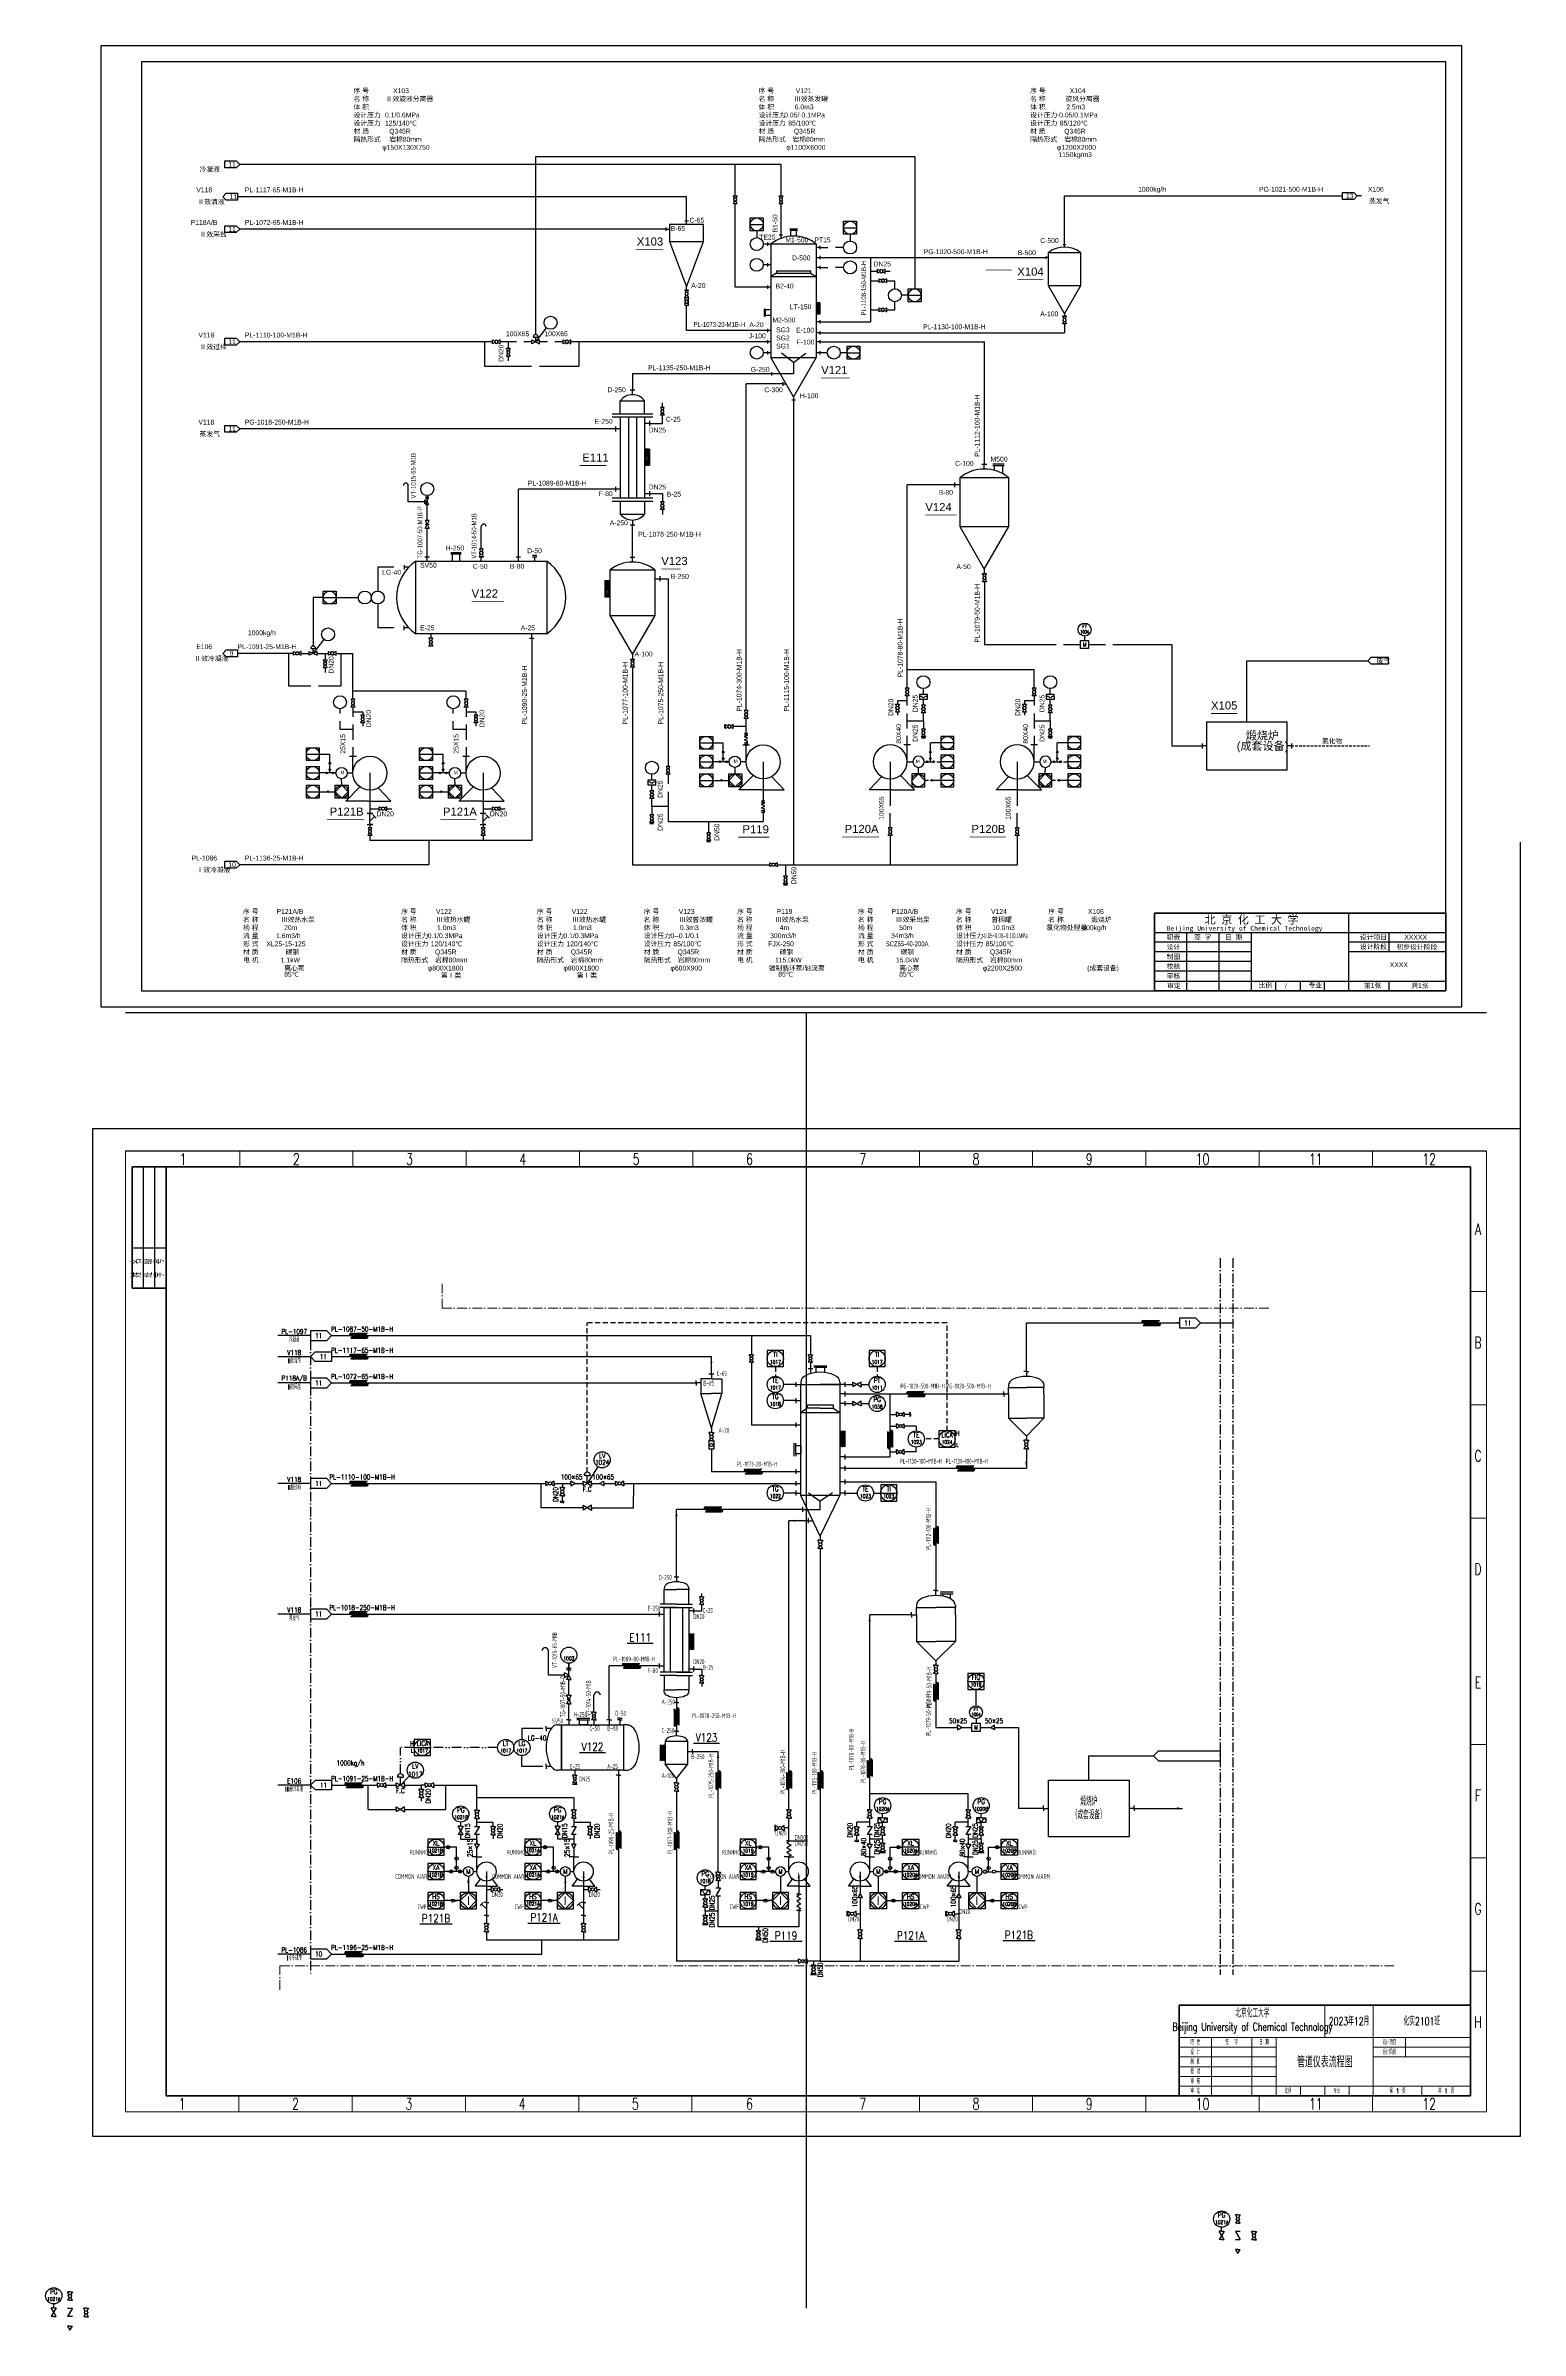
# Model space of a CAD drawing. Header units: millimetres. Extents: x 6119 to 9212, y 773 to 3028.
# Drawn here: x 6119 to 7030, y 1616 to 3028 of the extents above; entities that cross this region are included whole.
import ezdxf
from ezdxf.enums import TextEntityAlignment as Align

# ---------------------------------------------------------------- set-up
doc = ezdxf.new("R2010")
doc.units = ezdxf.units.MM
doc.header["$LTSCALE"] = 0.5
for name, pattern in [('ACAD_ISO10W100', [18.7, 12, -3, 0.7, -3]), ('ACAD_ISO12W100', [22.4, 12, -3, 0.7, -3, 0.7, -3]), ('HIDDEN', [9.525, 6.35, -3.175]), ('HIDDEN2', [4.7625, 3.175, -1.5875])]:
    doc.linetypes.add(name, pattern=pattern)
doc.layers.add('0-图框', color=7, linetype='Continuous', lineweight=15)
doc.layers.add('中心线', color=1, linetype='ACAD_ISO10W100', lineweight=18)
doc.layers.add('TXT', color=7, linetype='Continuous')
doc.styles.add('HZDX', font='romanc.shx', dxfattribs={"width": 0.7, "bigfont": 'hztxt.shx'})
doc.styles.add('romanc', font='romanc.shx', dxfattribs={"width": 0.7, "bigfont": 'hztxt.shx'})
doc.styles.get("Standard").update_dxf_attribs({"font": 'arial.ttf'})
doc.styles.add('化工制图', font='romans.shx', dxfattribs={"width": 0.7, "bigfont": 'gbcbig.shx'})
doc.styles.add('国标汉字', font='gbenor.shx', dxfattribs={"width": 0.7, "height": 5, "bigfont": 'gbcbig.shx'})
doc.styles.add('腈打烯算3号字', font='romans.shx', dxfattribs={"width": 0.7, "height": 3, "bigfont": 'gbcbig.shx'})
doc.styles.add('金柯16ST-W1.0', font='SimSun.ttf')
picture_1 = doc.add_image_def('image1.jpg', size_in_pixel=(6623, 4678))

# ---------------------------------------------------------------- blocks, each defined once
blk = doc.blocks.new('A$Cb8ed2c11')
for p, q in [((0, 40), (15, 0)), ((15, 0), (30, 40))]:
    blk.add_line(p, q)
blk.add_lwpolyline([(0, 40), (30, 40), (30, 55), (0, 55)], close=True)
blk = doc.blocks.new('A$C7946bd6f')
for p, q in [((16.9, 42.7), (19.1, 42.7)), ((18, 40.6), (18, 42.7)), ((5.4, 36.6), (5.4, 38.7)), ((5.4, 37.6), (7.5, 37.6)), ((16.9, 0), (19.1, 0)), ((18, 0), (18, 2.1))]:
    blk.add_line(p, q)
at = {"xscale": 0.7, "yscale": 0.7, "zscale": 0.7}
blk.add_blockref('A$Cb8ed2c11', (7.5, 2.1), dxfattribs=at)
blk = doc.blocks.new('A$C906b3375')
h = blk.add_hatch()
h.set_pattern_fill('JIS_WOOD', color=256, scale=0.7)
h.set_pattern_definition([(45, (-757.7555, -473.3284), (-0.35, 0.35), [])])
h.paths.add_polyline_path([(40, 53.2), (42.1, 53.2), (42.1, 60.2), (40, 60.2)])
for p, q in [((17.1, 102.1), (19.2, 102.1)), ((18.2, 100), (18.2, 102.1)), ((28.4, 105.6), (23.6, 105.6)), ((28.4, 104.9), (23.6, 104.9)), ((24.2, 101.4), (24.2, 104.9)), ((27.8, 101.4), (27.8, 104.9)), ((9.9, 97.4), (9.9, 95.3)), ((12, 96.3), (9.9, 96.3)), ((12, 96.3), (12, 26.3)), ((40, 96.3), (12, 96.3)), ((40, 96.3), (40, 26.3)), ((42.1, 94.3), (40, 94.3)), ((42.1, 88), (40, 88)), ((42.1, 95.3), (42.1, 93.2)), ((42.1, 89.1), (42.1, 87)), ((9.9, 84.6), (9.9, 82.5)), ((12, 83.6), (9.9, 83.6)), ((9.9, 70.8), (9.9, 68.7)), ((15.5, 78.4), (12, 76.3)), ((12, 76.3), (40, 76.3)), ((15.5, 79.8), (36.5, 79.8)), ((15.5, 79.8), (15.5, 78.4)), ((15.5, 78.4), (36.5, 78.4)), ((36.5, 79.8), (36.5, 78.4)), ((36.5, 78.4), (40, 76.3)), ((42.1, 82), (40, 82)), ((42.1, 83), (42.1, 80.9)), ((7.8, 56.5), (7.8, 51.6)), ((8.5, 56.5), (8.5, 51.6)), ((12, 69.8), (9.9, 69.8)), ((42.1, 60.2), (40, 60.2)), ((42.1, 60.2), (42.1, 53.2)), ((12, 55.8), (8.5, 55.8)), ((12, 52.3), (8.5, 52.3)), ((9.9, 44), (9.9, 41.9)), ((12, 43), (9.9, 43)), ((42.1, 53.2), (40, 53.2)), ((42.1, 48.4), (40, 48.4)), ((42.1, 49.4), (42.1, 47.3)), ((42.1, 42.6), (42.1, 40.5)), ((9.9, 37.1), (9.9, 35)), ((12, 36), (9.9, 36)), ((9.9, 30.3), (9.9, 28.2)), ((12, 29.3), (9.9, 29.3)), ((26, 23.3), (18.5, 29)), ((26, 23.3), (33.5, 29)), ((42.1, 41.6), (40, 41.6)), ((42.1, 36), (40, 36)), ((42.1, 29.3), (40, 29.3)), ((42.1, 37.1), (42.1, 35)), ((42.1, 30.3), (42.1, 28.2)), ((26, 2.1), (12, 26.3)), ((12, 26.3), (40, 26.3)), ((12.3, 17.3), (12.3, 15.2)), ((26, 16.3), (12.3, 16.3)), ((40, 26.3), (26, 2.1)), ((26, 23.3), (26, 16.3)), ((19.4, 11), (19.4, 8.9)), ((21.5, 9.9), (19.4, 9.9)), ((27.1, 0), (24.9, 0)), ((26, 2.1), (26, 0))]:
    blk.add_line(p, q)
blk.add_arc((26, 79.5), 21.9, 50.3037, 129.6963)
blk = doc.blocks.new('A$C1f4d3acd')
for p, q in [((22.2, 46.8), (23.8, 46.8)), ((23, 45.3), (23, 46.8)), ((11.4, 39.4), (11.4, 37.9)), ((12.9, 38.7), (11.4, 38.7)), ((12.9, 21.5), (23, 4)), ((23, 4), (33.1, 21.5)), ((22.2, 2.5), (23.8, 2.5)), ((23, 4), (23, 2.5))]:
    blk.add_line(p, q)
blk.add_lwpolyline([(12.9, 21.5), (33.1, 21.5), (33.1, 41.7), (12.9, 41.7)], close=True)
blk.add_arc((23, 29.3), 15.9, 50.7706, 129.2294)
blk = doc.blocks.new('A$C6c86742b')
h = blk.add_hatch()
h.set_pattern_fill('JIS_WOOD', color=256, angle=90)
h.set_pattern_definition([(135, (-1121.0159, -487.17654), (-0.5, -0.5), [])])
h.paths.add_polyline_path([(3, 48.8), (0, 48.8), (0, 38.8), (3, 38.8)])
for p, q in [((15.5, 63.2), (18.5, 63.2)), ((17, 60.2), (17, 63.2)), ((0, 48.8), (0, 38.8)), ((0, 48.8), (3, 48.8)), ((31, 49.9), (34, 49.9)), ((34, 51.4), (34, 48.4)), ((0, 38.8), (3, 38.8)), ((3, 27.2), (17, 3)), ((17, 3), (31, 27.2)), ((15.5, 0), (18.5, 0)), ((17, 3), (17, 0))]:
    blk.add_line(p, q)
blk.add_lwpolyline([(3, 27.2), (31, 27.2), (31, 55.2), (3, 55.2)], close=True)
blk.add_arc((17, 38.1), 22.1, 50.7706, 129.2294)
blk = doc.blocks.new('A$C30e6acbd')
for p, q in [((6, 48.1), (6, 45.4)), ((8.7, 46.7), (6, 46.7)), ((13.1, 50.5), (94.1, 50.5)), ((13.1, 5.5), (13.1, 50.5)), ((18.8, 53.2), (21.5, 53.2)), ((20.2, 50.5), (20.2, 53.2)), ((34.8, 55.9), (41.1, 55.9)), ((34.8, 55), (41.1, 55)), ((35.7, 55), (35.7, 50.5)), ((40.2, 55), (40.2, 50.5)), ((52.2, 53.2), (54.9, 53.2)), ((53.6, 50.5), (53.6, 53.2)), ((75.1, 53.2), (77.8, 53.2)), ((76.5, 50.5), (76.5, 53.2)), ((85.3, 54.1), (88, 54.1)), ((85.3, 53.2), (88, 53.2)), ((86.6, 50.5), (86.6, 53.2)), ((94.1, 50.5), (94.1, 5.5)), ((6, 7.9), (6, 10.6)), ((8.7, 9.3), (6, 9.3)), ((94.1, 5.5), (13.1, 5.5)), ((23.7, 2.8), (21, 2.8)), ((22.4, 5.5), (22.4, 2.8)), ((83.4, 2.8), (86.1, 2.8)), ((84.7, 5.5), (84.7, 2.8))]:
    blk.add_line(p, q)
for centre, start, end in [((28.7, 28), 124.8025, 235.1975), ((78.4, 28), 304.8025, 55.1975)]:
    blk.add_arc(centre, 27.4, start, end)
blk = doc.blocks.new('A$C0952c0bb')
for p, q in [((17.4, 35.4), (21.6, 35.4)), ((19.5, 24.9), (19.5, 35.4)), ((15, 7.5), (23.7, 16.5)), ((19.5, 24.9), (16, 24.9)), ((43, 7.5), (35.1, 15.8)), ((29, 7.5), (15, 7.5)), ((29, 7.5), (43, 7.5))]:
    blk.add_line(p, q)
for centre, radius in [((12.5, 24.9), 3.5), ((30, 24.9), 10.5)]:
    blk.add_circle(centre, radius)
blk.add_text('M', height=2.1).set_placement((11.8, 24.2, 126))
blk = doc.blocks.new('A$Cfcf5278a')
h = blk.add_hatch()
h.set_pattern_fill('JIS_WOOD', color=256)
h.set_pattern_definition([(45, (-1258.7297, -590.2213), (-0.5, 0.5), [])])
h.paths.add_polyline_path([(23, 46.7), (20, 46.7), (20, 36.7), (23, 36.7)])
for p, q in [((5, 68.7), (5, 76.7)), ((5, 76.7), (20, 76.7)), ((11, 83.4), (14, 83.4)), ((12.5, 80.4), (12.5, 83.4)), ((20, 68.7), (20, 76.7)), ((0, 68.7), (25, 68.7)), ((0, 66.7), (25, 66.7)), ((2, 60.8), (2, 57.8)), ((5, 59.3), (2, 59.3)), ((5, 66.7), (5, 16.7)), ((10, 66.7), (10, 16.7)), ((15, 66.7), (15, 16.7)), ((20, 66.7), (20, 16.7)), ((20, 62.8), (23, 62.8)), ((23, 64.3), (23, 61.3)), ((23, 46.7), (20, 46.7)), ((23, 46.7), (23, 36.7)), ((23, 36.7), (20, 36.7)), ((0, 16.7), (25, 16.7)), ((0, 14.7), (25, 14.7)), ((2, 23.6), (2, 20.6)), ((5, 22.1), (2, 22.1)), ((5, 14.7), (5, 6.7)), ((20, 19.3), (23, 19.3)), ((20, 14.7), (20, 6.7)), ((23, 20.8), (23, 17.8)), ((5, 6.7), (20, 6.7)), ((11, 0), (14, 0)), ((12.5, 3), (12.5, 0))]:
    blk.add_line(p, q)
for centre, start, end in [((12.5, 71), 37.2907, 142.7093), ((12.5, 12.4), 217.2907, 322.7093)]:
    blk.add_arc(centre, 9.43, start, end)
blk = doc.blocks.new('A$Cadf2ccbb')
blk.add_lwpolyline([(1.51, 1.64), (0, 2.4), (0, 0), (1.51, 0.76, 1), (3.29, 1.64), (4.8, 2.4), (4.8, 0), (3.29, 0.76, 1.6099149), (1.51, 0.76, 4.279146)], format="xyb", close=True)
blk = doc.blocks.new('A$C99887f0c')
for p, q in [((0.9, 4.2), (3.9, 4.2)), ((2.4, 1.2), (2.4, 4.2))]:
    blk.add_line(p, q)
blk.add_lwpolyline([(4.8, 2.4), (0, 0), (0, 2.4), (4.8, 0)], close=True)
blk.add_arc((2.4, 4.2), 1.5, 0, 180)
blk = doc.blocks.new('A$C5a178aca')
for p, q in [((16.6, 67.8), (19.6, 67.8)), ((18.1, 64.8), (18.1, 67.8)), ((23.3, 68), (30.3, 68)), ((23.3, 67), (30.3, 67)), ((24.3, 67), (24.3, 64)), ((29.3, 67), (29.3, 62)), ((0, 53.5), (0, 56.5)), ((3, 55), (0, 55)), ((3, 29.2), (18.1, 3)), ((18.1, 3), (33.2, 29.2)), ((16.6, 0), (19.6, 0)), ((18.1, 3), (18.1, 0))]:
    blk.add_line(p, q)
blk.add_lwpolyline([(3, 29.2), (33.2, 29.2), (33.2, 59.4), (3, 59.4)], close=True)
blk.add_arc((18.1, 40.9), 23.9, 50.7706, 129.2294)
blk = doc.blocks.new('A$Cae644095')
for p, q in [((0, 16.5), (0, 13.5)), ((3, 15), (0, 15)), ((55.3, 15), (52.3, 15)), ((55.3, 16.5), (55.3, 13.5))]:
    blk.add_line(p, q)
blk.add_lwpolyline([(3, 29.9), (52.3, 29.9), (52.3, 0), (3, 0)], close=True)
blk = doc.blocks.new('A$Ca7bb580f')
for p, q in [((2.4, 4.8), (0, 4.8)), ((0, 4.8), (0, 0)), ((2.4, 0), (0, 0)), ((2.4, 0), (2.4, 4.8))]:
    blk.add_line(p, q)
for start, end in [(116.307, 296.307), (116.307, 63.693), (243.693, 116.307)]:
    blk.add_arc((1.2, 2.4), 0.993, start, end)
blk = doc.blocks.new('A$C68e34116')
blk.add_lwpolyline([(2.4, 2.4), (2.4, 1.2), (4.8, 2.4), (4.8, 0), (0, 2.4), (0, 0), (2.4, 1.2), (2.4, 0)])
blk = doc.blocks.new('A$Ca9a4f954')
for p, q in [((1.7, 1.7), (0, 2.6)), ((0, 2.6), (0, 0.7)), ((0, 0.7), (1.7, 1.7)), ((2.6, 4.5), (0.7, 4.5)), ((0.7, 4.5), (1.7, 4.5)), ((2.6, 3.6), (0.7, 3.6)), ((0.7, 3.6), (1.7, 3.6)), ((1.7, 1.7), (0.7, 0)), ((0.7, 0), (2.6, 0)), ((1.7, 5.5), (1.7, 4.5)), ((1.7, 4.5), (2.6, 4.5)), ((1.7, 4.5), (1.7, 3.6)), ((1.7, 3.6), (2.6, 3.6)), ((1.7, 3.6), (1.7, 1.7)), ((2.6, 0), (1.7, 1.7))]:
    blk.add_line(p, q)
blk = doc.blocks.new('A$Cb8befc21')
blk.add_lwpolyline([(0, 0, 0, 0, 0), (0, 2.4, 0, 0, 0), (4.8, 0, 0, 1.2, 0), (2.85, 0.975, 0, 0, 0), (4.8, 0, 0, 0, 0), (4.8, 2.4, 0, 0, 0)], format="xyseb")
blk = doc.blocks.new('A$C7aa2ae0a')
blk.add_lwpolyline([(0, 5.6), (0, 2.1), (0, 3.9), (2.1, 3.9), (5, 1), (4, 0), (6, 2), (5, 1), (2.1, 3.9), (6.9, 3.9), (6.9, 2.1), (6.9, 5.6)])
blk = doc.blocks.new('隔膜')
blk.add_lwpolyline([(-2.5, 1.5), (2.5, 1.5), (2.5, -1.5), (-2.5, -1.5)], close=True)
for centre, start, end in [((-1.7, -0.4), 24.7615, 155.2385), ((0, 0.4), 204.7615, 335.2385), ((1.7, -0.4), 24.7615, 155.2385)]:
    blk.add_arc(centre, 0.918, start, end)
blk = doc.blocks.new('A$Ccaabb055')
at = {"xscale": -1, "rotation": 0.01870892020090054}
blk.add_blockref('隔膜', (2.5, 1.5), dxfattribs=at)
blk = doc.blocks.new('A$C4c916884')
for p, q in [((0, 6), (1, 7)), ((2, 7), (0, 7)), ((0, 5), (2, 6)), ((2, 6), (0, 6)), ((2, 4), (0, 5)), ((0, 3), (2, 4)), ((2, 2), (0, 3)), ((0, 1), (2, 2)), ((2, 1), (0, 1)), ((2, 0), (0, 0)), ((2, 1), (1, 0))]:
    blk.add_line(p, q)
blk = doc.blocks.new('流量计-电磁')
blk.add_lwpolyline([(-2.5, 2.5), (2.5, 2.5), (2.5, -2.5), (-2.5, -2.5)], close=True)
at = {"style": 'HZDX', "width": 0.7, "flags": 12}
blk.add_attdef('电磁流量计', text='', height=2.5, dxfattribs=at).set_placement((0, 0), align=Align.MIDDLE_CENTER)
blk = doc.blocks.new('A$Ce6ee9fa7')
blk.add_lwpolyline([(4, 7.8), (4, 5)])
blk.add_circle((4, 11.8), 4)
ref = blk.add_blockref('流量计-电磁', (4, 2.5))
ref.add_attrib('电磁流量计', 'M', dxfattribs={"height": 2.5, "style": 'HZDX', "width": 0.7}).set_placement((4, 2.5), align=Align.MIDDLE_CENTER)
at = {"lineweight": -3, "ltscale": 2, "style": 'romanc', "width": 0.7}
blk.add_text('FT', height=2.2, dxfattribs=at).set_placement((4, 12.6), align=Align.CENTER)
at = {"style": 'HZDX', "width": 0.6}
blk.add_text('1004', height=2.2, dxfattribs=at).set_placement((4, 9.3), align=Align.CENTER)

msp = doc.modelspace()

# ---------------------------------------------------------------- hatches: boundary and pattern name
h = msp.add_hatch()
h.set_pattern_fill('ANSI31', color=256, scale=0.2, angle=90)
h.set_pattern_definition([(135, (3, 277.8092), (-0.449012806, -0.449012806), [])])
h.paths.add_polyline_path([(6307.8, 2232.6, 1), (6307.8, 2231.1, -1), (6307.8, 2229.6), (6317.8, 2229.6, 1), (6317.8, 2231.1, -1), (6317.8, 2232.6)])
h = msp.add_hatch()
h.set_pattern_fill('ANSI31', color=256, scale=0.2, angle=90)
h.set_pattern_definition([(135, (492.5877, 285.5606), (-0.449012806, -0.449012806), [])])
h.paths.add_polyline_path([(6797.4, 2240.4, 1), (6797.4, 2238.9, -1), (6797.4, 2237.4), (6807.4, 2237.4, 1), (6807.4, 2238.9, -1), (6807.4, 2240.4)])
h = msp.add_hatch()
h.set_pattern_fill('ANSI31', color=256, scale=0.2, angle=90)
h.set_pattern_definition([(135, (3, 264.8427), (-0.449012806, -0.449012806), [])])
h.paths.add_polyline_path([(6307.8, 2219.7, 1), (6307.8, 2218.2, -1), (6307.8, 2216.7), (6317.8, 2216.7, 1), (6317.8, 2218.2, -1), (6317.8, 2219.7)])
h = msp.add_hatch()
h.set_pattern_fill('ANSI31', color=256, scale=0.2, angle=90)
h.set_pattern_definition([(135, (3, 248.45983), (-0.449012806, -0.449012806), [])])
h.paths.add_polyline_path([(6307.8, 2203.3, 1), (6307.8, 2201.8, -1), (6307.8, 2200.3), (6317.8, 2200.3, 1), (6317.8, 2201.8, -1), (6317.8, 2203.3)])
h = msp.add_hatch()
h.set_pattern_fill('ANSI31', color=256, scale=0.2, angle=90)
h.set_pattern_definition([(135, (347.2191, 241.6601), (-0.449012806, -0.449012806), [])])
h.paths.add_polyline_path([(6652, 2196.5, 1), (6652, 2195, -1), (6652, 2193.5), (6662, 2193.5, 1), (6662, 2195, -1), (6662, 2196.5)])
h = msp.add_hatch()
h.set_pattern_fill('ANSI31', color=256, scale=0.2)
h.set_pattern_definition([(45, (93.43764, 125.40637), (-0.449012806, 0.449012806), [])])
h.paths.add_polyline_path([(6613, 2172.3), (6610, 2172.3), (6610, 2162.3), (6613, 2162.3)])
h = msp.add_hatch()
h.set_pattern_fill('ANSI31', color=256, scale=0.2)
h.set_pattern_definition([(45, (4687.6873, 8476.7487), (-0.449012806, 0.449012806), [])])
h.paths.add_polyline_path([(6642.5, 2171.9, 1), (6641, 2171.9, -1), (6639.5, 2171.9), (6639.5, 2161.9, 1), (6641, 2161.9, -1), (6642.5, 2161.9)])
h = msp.add_hatch()
h.set_pattern_fill('ANSI31', color=256, scale=0.2, angle=90)
h.set_pattern_definition([(135, (246.6761, 193.78694), (-0.449012806, -0.449012806), [])])
h.paths.add_polyline_path([(6551.5, 2148.6, 1), (6551.5, 2147.1, -1), (6551.5, 2145.6), (6561.5, 2145.6, 1), (6561.5, 2147.1, -1), (6561.5, 2148.6)])
h = msp.add_hatch()
h.set_pattern_fill('ANSI31', color=256, scale=0.2, angle=90)
h.set_pattern_definition([(135, (377.8617, 195.78694), (-0.449012806, -0.449012806), [])])
h.paths.add_polyline_path([(6682.7, 2150.6, 1), (6682.7, 2149.1, -1), (6682.7, 2147.6), (6692.7, 2147.6, 1), (6692.7, 2149.1, -1), (6692.7, 2150.6)])
h = msp.add_hatch()
h.set_pattern_fill('ANSI31', color=256, scale=0.2, angle=90)
h.set_pattern_definition([(135, (3, 186.3382), (-0.449012806, -0.449012806), [])])
h.paths.add_polyline_path([(6307.8, 2141.2, 1), (6307.8, 2139.7, -1), (6307.8, 2138.2), (6317.8, 2138.2, 1), (6317.8, 2139.7, -1), (6317.8, 2141.2)])
h = msp.add_hatch()
h.set_pattern_fill('ANSI31', color=256, scale=0.2, angle=90)
h.set_pattern_definition([(135, (222.1235, 170.40463), (-0.449012806, -0.449012806), [])])
h.paths.add_polyline_path([(6526.9, 2125.2, 1), (6526.9, 2123.7, -1), (6526.9, 2122.2), (6536.9, 2122.2, 1), (6536.9, 2123.7, -1), (6536.9, 2125.2)])
h = msp.add_hatch()
h.set_pattern_fill('ANSI31', color=256, scale=0.2)
h.set_pattern_definition([(45, (4716.01013, 8417.1013), (-0.449012806, 0.449012806), [])])
h.paths.add_polyline_path([(6670.8, 2112.3, 1), (6669.3, 2112.3, -1), (6667.8, 2112.3), (6667.8, 2102.3, 1), (6669.3, 2102.3, -1), (6670.8, 2102.3)])
h = msp.add_hatch()
h.set_pattern_fill('ANSI31', color=256, scale=0.2, angle=90)
h.set_pattern_definition([(135, (3, 105.6305), (-0.449012806, -0.449012806), [])])
h.paths.add_polyline_path([(6307.8, 2060.5, 1), (6307.8, 2059, -1), (6307.8, 2057.5), (6317.8, 2057.5, 1), (6317.8, 2059, -1), (6317.8, 2060.5)])
h = msp.add_hatch()
h.set_pattern_fill('ANSI31', color=256, scale=0.2)
h.paths.add_polyline_path([(6519.6, 2046.9), (6516.6, 2046.9), (6516.6, 2036.9), (6519.6, 2036.9)])
h = msp.add_hatch()
h.set_pattern_fill('ANSI31', color=256, scale=0.2, angle=90)
h.set_pattern_definition([(135, (171.36495, 73.69094), (-0.449012806, -0.449012806), [])])
h.paths.add_polyline_path([(6476.2, 2028.5, 1), (6476.2, 2027, -1), (6476.2, 2025.5), (6486.2, 2025.5, 1), (6486.2, 2027, -1), (6486.2, 2028.5)])
h = msp.add_hatch()
h.set_pattern_fill('ANSI31', color=256, scale=0.2)
h.set_pattern_definition([(45, (4716.01013, 8320.6739), (-0.449012806, 0.449012806), [])])
h.paths.add_polyline_path([(6670.8, 2015.9, 1), (6669.3, 2015.9, -1), (6667.8, 2015.9), (6667.8, 2005.9, 1), (6669.3, 2005.9, -1), (6670.8, 2005.9)])
h = msp.add_hatch()
h.set_pattern_fill('ANSI31', color=256, scale=0.2)
h.set_pattern_definition([(45, (4555.63175, 8305.2595), (-0.449012806, 0.449012806), [])])
h.paths.add_polyline_path([(6510.5, 2000.4, 1), (6509, 2000.4, -1), (6507.5, 2000.4), (6507.5, 1990.4, 1), (6509, 1990.4, -1), (6510.5, 1990.4)])
h = msp.add_hatch()
h.set_pattern_fill('ANSI31', color=256, scale=0.2, angle=90)
h.set_pattern_definition([(135, (0, 0.51765), (-0.449012806, -0.449012806), [])])
h.paths.add_polyline_path([(6502, 1978.2), (6499, 1978.2), (6499, 1968.2), (6502, 1968.2)])
h = msp.add_hatch()
h.set_pattern_fill('ANSI31', color=256, scale=0.2)
h.set_pattern_definition([(45, (4675.0292, 8273.506), (-0.449012806, 0.449012806), [])])
h.paths.add_polyline_path([(6629.9, 1968.7, 1), (6628.4, 1968.7, -1), (6626.9, 1968.7), (6626.9, 1958.7, 1), (6628.4, 1958.7, -1), (6629.9, 1958.7)])
h = msp.add_hatch()
h.set_pattern_fill('ANSI31', color=256, scale=0.2, angle=90)
h.paths.add_polyline_path([(6304.8, 1954.8, 1), (6304.8, 1953.3, -1), (6304.8, 1951.8), (6314.8, 1951.8, 1), (6314.8, 1953.3, -1), (6314.8, 1954.8)])
h = msp.add_hatch()
h.set_pattern_fill('ANSI31', color=256, scale=0.2)
h.set_pattern_definition([(45, (4581.4191, 8266.1262), (-0.449012806, 0.449012806), [])])
h.paths.add_polyline_path([(6536.3, 1961.3, 1), (6534.8, 1961.3, -1), (6533.3, 1961.3), (6533.3, 1951.3, 1), (6534.8, 1951.3, -1), (6536.3, 1951.3)])
h = msp.add_hatch()
h.set_pattern_fill('ANSI31', color=256, scale=0.2)
h.set_pattern_definition([(45, (4625.19944, 8266.1262), (-0.449012806, 0.449012806), [])])
h.paths.add_polyline_path([(6580, 1961.3, 1), (6578.5, 1961.3, -1), (6577, 1961.3), (6577, 1951.3, 1), (6578.5, 1951.3, -1), (6580, 1951.3)])
h = msp.add_hatch()
h.set_pattern_fill('ANSI31', color=256, scale=0.2)
h.set_pattern_definition([(45, (4644.5799, 8266.1262), (-0.449012806, 0.449012806), [])])
h.paths.add_polyline_path([(6599.4, 1961.3, 1), (6597.9, 1961.3, -1), (6596.4, 1961.3), (6596.4, 1951.3, 1), (6597.9, 1951.3, -1), (6599.4, 1951.3)])
h = msp.add_hatch()
h.set_pattern_fill('ANSI31', color=256, scale=0.2)
h.set_pattern_definition([(45, (4519.8527, 8228.9857), (-0.449012806, 0.449012806), [])])
h.paths.add_polyline_path([(6474.7, 1924.2, 1), (6473.2, 1924.2, -1), (6471.7, 1924.2), (6471.7, 1914.2, 1), (6473.2, 1914.2, -1), (6474.7, 1914.2)])
h = msp.add_hatch()
h.set_pattern_fill('ANSI31', color=256, scale=0.2)
h.set_pattern_definition([(45, (4555.63175, 8228.9857), (-0.449012806, 0.449012806), [])])
h.paths.add_polyline_path([(6510.5, 1924.2, 1), (6509, 1924.2, -1), (6507.5, 1924.2), (6507.5, 1914.2, 1), (6509, 1914.2, -1), (6510.5, 1914.2)])
h = msp.add_hatch(color=256)
h.dxf.hatch_style = 1
h.paths.add_polyline_path([(6366.9, 1914.9), (6368.9, 1914.9, 1)])
h.paths.add_polyline_path([(6368.9, 1914.9), (6366.9, 1914.9, 1)])
h.paths.add_polyline_path([(6426.8, 1914.9), (6428.8, 1914.9, 1)])
h.paths.add_polyline_path([(6428.8, 1914.9), (6426.8, 1914.9, 1)])
h.paths.add_polyline_path([(6559.8, 1914.9), (6561.8, 1914.9, 1)])
h.paths.add_polyline_path([(6561.8, 1914.9), (6559.8, 1914.9, 1)])
h.paths.add_polyline_path([(6645.2, 1914.9), (6647.2, 1914.9, 1)])
h.paths.add_polyline_path([(6647.2, 1914.9), (6645.2, 1914.9, 1)])
h.paths.add_polyline_path([(6706.2, 1914.9), (6708.2, 1914.9, 1)])
h.paths.add_polyline_path([(6708.2, 1914.9), (6706.2, 1914.9, 1)])
h = msp.add_hatch()
h.set_pattern_fill('ANSI31', color=256, scale=0.2, angle=90)
h.set_pattern_definition([(135, (0, -104.39036), (-0.449012806, -0.449012806), [])])
h.paths.add_polyline_path([(6304.8, 1850.4, 1), (6304.8, 1848.9, -1), (6304.8, 1847.4), (6314.8, 1847.4, 1), (6314.8, 1848.9, -1), (6314.8, 1850.4)])

# ---------------------------------------------------------------- linework, layer by layer
for p, q in [((6178.4, 3018.2), (6178.4, 2444.2)), ((6984.4, 3018.2), (6178.4, 3018.2)), ((6984.4, 2444.2), (6984.4, 3018.2)), ((6573.6, 2954.9), (6241.7, 2954.9)), ((6422, 2849.7), (6422, 2959.7)), ((6422, 2959.7), (6656.2, 2959.7)), ((6545.3, 2935.5), (6545.3, 2954.9)), ((6573.6, 2935.5), (6573.6, 2954.9)), ((6656.2, 2959.7), (6656.2, 2878)), ((6515.3, 2934.9), (6241.7, 2934.9)), ((6515.3, 2919.9), (6515.3, 2934.9)), ((6545.3, 2879), (6545.3, 2930.7)), ((6573.6, 2911.3), (6573.6, 2930.7)), ((6748.8, 2905.4), (6748.8, 2935.4)), ((6748.8, 2935.4), (6920.5, 2935.4)), ((6502.7, 2914.8), (6241.7, 2914.8)), ((6554.6, 2917.8), (6562.6, 2917.8)), ((6612.3, 2915.7), (6620.3, 2915.7)), ((6597.5, 2903.5), (6602.5, 2903.5)), ((6597.5, 2897.3), (6737.2, 2897.3)), ((6629.2, 2857.6), (6629.2, 2897.3)), ((6597.5, 2891.2), (6602.5, 2891.2)), ((6629.2, 2888.9), (6633.2, 2888.9)), ((6629.2, 2883), (6634.2, 2883)), ((6638, 2888.9), (6641, 2888.9)), ((6639, 2883), (6644, 2883)), ((6644, 2878), (6644, 2883)), ((6515.3, 2852.2), (6515.3, 2867.6)), ((6565.3, 2879), (6545.3, 2879)), ((6644, 2865), (6644, 2870)), ((6652.2, 2874), (6660.2, 2874)), ((6422, 2845.2), (6428.7, 2853.9)), ((6565.3, 2852.2), (6515.3, 2852.2)), ((6597.5, 2857.6), (6629.2, 2857.6)), ((6629.2, 2865), (6634.2, 2865)), ((6639, 2865), (6644, 2865)), ((6748.8, 2856.3), (6748.8, 2850.8)), ((6395.3, 2845.2), (6241.7, 2845.2)), ((6390.3, 2845.2), (6390.3, 2830.2)), ((6410.1, 2845.2), (6400.1, 2845.2)), ((6405.1, 2845.2), (6405.1, 2841.2)), ((6419.6, 2845.2), (6414.6, 2845.2)), ((6429.4, 2845.2), (6424.4, 2845.2)), ((6438.9, 2845.2), (6433.9, 2845.2)), ((6565.3, 2845.2), (6443.7, 2845.2)), ((6448.7, 2845.2), (6448.7, 2830.2)), ((6597.5, 2850.8), (6748.8, 2850.8)), ((6597.5, 2845.2), (6699.3, 2845.2)), ((6614.4, 2838.5), (6622.4, 2838.5)), ((6699.3, 2769.6), (6699.3, 2845.2)), ((6390.3, 2830.2), (6419.5, 2830.2)), ((6405.1, 2836.4), (6405.1, 2833.4)), ((6424.3, 2830.2), (6448.7, 2830.2)), ((6567.6, 2825.5), (6481.8, 2825.5)), ((6481.8, 2825.5), (6481.8, 2815.5)), ((6552.1, 2617.3), (6552.1, 2819.2)), ((6574.8, 2819.2), (6552.1, 2819.2)), ((6500.3, 2804.6), (6500.3, 2807.6)), ((6500.3, 2794.8), (6500.3, 2799.8)), ((6581.4, 2809.2), (6581.4, 2522.1)), ((6471.3, 2791.4), (6241.7, 2791.4)), ((6492.3, 2794.8), (6500.3, 2794.8)), ((6343.3, 2746.4), (6343.3, 2756.4)), ((6411.3, 2712.4), (6411.3, 2754.2)), ((6471.3, 2754.2), (6411.3, 2754.2)), ((6681.1, 2756.8), (6651.6, 2756.8)), ((6651.6, 2631.2), (6651.6, 2756.8)), ((6353.3, 2746.4), (6343.3, 2746.4)), ((6355, 2734.7), (6355, 2744.7)), ((6492.3, 2751.4), (6500.3, 2751.4)), ((6500.3, 2751.4), (6500.3, 2746.4)), ((6500.3, 2741.6), (6500.3, 2738.6)), ((6355, 2712.4), (6355, 2729.9)), ((6388.4, 2717.2), (6388.4, 2731.1)), ((6481.8, 2712.1), (6481.8, 2732.1)), ((6334.4, 2705.9), (6324.4, 2705.9)), ((6324.4, 2705.9), (6324.4, 2691.2)), ((6498.8, 2698.8), (6503.8, 2698.8)), ((6503.8, 2698.8), (6503.8, 2582.8)), ((6699.3, 2697), (6699.3, 2658.1)), ((6290.7, 2687.2), (6284.5, 2687.2)), ((6284.5, 2687.2), (6284.5, 2657.2)), ((6290.7, 2687.2), (6298.7, 2687.2)), ((6298.7, 2687.2), (6312.4, 2687.2)), ((6324.4, 2683.2), (6324.4, 2668.4)), ((6334.4, 2668.4), (6324.4, 2668.4)), ((6284.5, 2652.7), (6291.3, 2661.3)), ((6419.6, 2662), (6419.6, 2537.1)), ((6699.3, 2658.1), (6743.7, 2658.1)), ((6748.2, 2658.1), (6758.7, 2658.1)), ((6763.7, 2658.1), (6774.2, 2658.1)), ((6778.7, 2658.1), (6815.1, 2658.1)), ((6815.1, 2658.1), (6815.1, 2595.5)), ((6272.3, 2652.7), (6241.7, 2652.7)), ((6269.3, 2652.7), (6269.3, 2632.7)), ((6277.1, 2652.7), (6282.1, 2652.7)), ((6286.9, 2652.7), (6293.9, 2652.7)), ((6291.9, 2652.7), (6291.9, 2648.7)), ((6291.9, 2643.9), (6291.9, 2640.9)), ((6298.7, 2652.7), (6309.1, 2652.7)), ((6301.7, 2652.7), (6301.7, 2632.7)), ((6309.1, 2624.3), (6309.1, 2652.7)), ((6481.8, 2644.1), (6481.8, 2522.1)), ((6730, 2642.6), (6651.6, 2642.6)), ((6730, 2631.2), (6730, 2642.6)), ((6861.4, 2610.4), (6861.4, 2648.1)), ((6861.4, 2648.1), (6936.2, 2648.1)), ((6269.3, 2632.7), (6283.1, 2632.7)), ((6287.9, 2632.7), (6301.7, 2632.7)), ((6379.1, 2629.3), (6309.1, 2629.3)), ((6379.1, 2624.3), (6379.1, 2629.3)), ((6651.6, 2620.4), (6651.6, 2626.4)), ((6661.6, 2627.3), (6661.6, 2630.9)), ((6730, 2626.4), (6730, 2620.4)), ((6740, 2627.3), (6740, 2630.9)), ((6301.1, 2615.5), (6301.1, 2618.5)), ((6309.1, 2619.5), (6309.1, 2613.5)), ((6309.1, 2616.5), (6315.1, 2616.5)), ((6315.1, 2616.5), (6315.1, 2614.5)), ((6371.1, 2615.5), (6371.1, 2618.5)), ((6379.1, 2619.5), (6379.1, 2613.5)), ((6379.1, 2616.5), (6385.1, 2616.5)), ((6385.1, 2616.5), (6385.1, 2614.5)), ((6552.1, 2603.2), (6552.1, 2612.5)), ((6651.6, 2623.4), (6645.6, 2623.4)), ((6645.6, 2623.4), (6645.6, 2621.4)), ((6645.6, 2616.6), (6645.6, 2614.6)), ((6651.6, 2606.2), (6651.6, 2615.6)), ((6661.6, 2620.7), (6661.6, 2624.3)), ((6661.6, 2610.9), (6661.6, 2615.9)), ((6730, 2623.4), (6724, 2623.4)), ((6724, 2623.4), (6724, 2621.4)), ((6724, 2616.6), (6724, 2614.6)), ((6730, 2615.6), (6730, 2606.2)), ((6740, 2620.7), (6740, 2624.3)), ((6740, 2610.9), (6740, 2615.9)), ((6301.1, 2605.7), (6301.1, 2610.7)), ((6309.1, 2605.7), (6301.1, 2605.7)), ((6309.1, 2608.7), (6309.1, 2599.2)), ((6315.1, 2609.7), (6315.1, 2607.7)), ((6371.1, 2605.7), (6371.1, 2610.7)), ((6379.1, 2605.7), (6371.1, 2605.7)), ((6379.1, 2608.7), (6379.1, 2599.2)), ((6385.1, 2609.7), (6385.1, 2607.7)), ((6538.7, 2608.7), (6538.7, 2606.4)), ((6552.1, 2607.5), (6544.1, 2607.5)), ((6651.6, 2610.9), (6661.6, 2610.9)), ((6651.6, 2596.2), (6651.6, 2601.7)), ((6660.5, 2600.5), (6662.8, 2600.5)), ((6661.6, 2610.9), (6661.6, 2605.9)), ((6730, 2610.9), (6740, 2610.9)), ((6730, 2601.7), (6730, 2596.2)), ((6738.9, 2600.5), (6741.2, 2600.5)), ((6740, 2610.9), (6740, 2605.9)), ((6280.3, 2590.4), (6288.3, 2590.4)), ((6288.3, 2590.4), (6294.8, 2590.4)), ((6294.8, 2585.3), (6294.8, 2590.4)), ((6294.8, 2581.3), (6294.8, 2584.3)), ((6309.1, 2594.7), (6309.1, 2589.3)), ((6350.3, 2590.4), (6358.3, 2590.4)), ((6358.3, 2590.4), (6364.8, 2590.4)), ((6364.8, 2585.3), (6364.8, 2590.4)), ((6364.8, 2581.3), (6364.8, 2584.3)), ((6379.1, 2594.7), (6379.1, 2589.3)), ((6523.4, 2597.4), (6531.4, 2597.4)), ((6523.4, 2585.7), (6531.4, 2585.7)), ((6531.4, 2597.4), (6537.9, 2597.4)), ((6535.4, 2585.7), (6531.4, 2585.7)), ((6539.4, 2585.7), (6536.4, 2585.7)), ((6537.9, 2592.2), (6537.9, 2597.4)), ((6537.9, 2588.2), (6537.9, 2591.2)), ((6537.9, 2585.7), (6537.9, 2587.2)), ((6541.6, 2585.7), (6540.3, 2585.7)), ((6562.6, 2585.7), (6562.6, 2561.3)), ((6641.1, 2585.7), (6641.1, 2558.4)), ((6662.1, 2585.7), (6663.4, 2585.7)), ((6664.4, 2585.7), (6667.4, 2585.7)), ((6672.4, 2597.4), (6665.9, 2597.4)), ((6665.9, 2592.2), (6665.9, 2597.4)), ((6665.9, 2588.2), (6665.9, 2591.2)), ((6665.9, 2585.7), (6665.9, 2587.2)), ((6669.8, 2585.7), (6672.4, 2585.7)), ((6680.4, 2597.4), (6672.4, 2597.4)), ((6680.4, 2585.7), (6672.4, 2585.7)), ((6719.5, 2585.7), (6719.5, 2558.4)), ((6740.5, 2585.7), (6741.8, 2585.7)), ((6742.8, 2585.7), (6745.8, 2585.7)), ((6750.8, 2597.4), (6744.3, 2597.4)), ((6744.3, 2592.2), (6744.3, 2597.4)), ((6744.3, 2588.2), (6744.3, 2591.2)), ((6744.3, 2585.7), (6744.3, 2587.2)), ((6748.2, 2585.7), (6750.8, 2585.7)), ((6758.8, 2597.4), (6750.8, 2597.4)), ((6758.8, 2585.7), (6750.8, 2585.7)), ((6815.1, 2595.5), (6833.8, 2595.5)), ((6280.3, 2578.8), (6288.3, 2578.8)), ((6292.3, 2578.8), (6288.3, 2578.8)), ((6296.3, 2578.8), (6293.3, 2578.8)), ((6294.8, 2578.8), (6294.8, 2580.3)), ((6298.6, 2578.8), (6297.2, 2578.8)), ((6302.2, 2571.2), (6298.2, 2567.2)), ((6302.2, 2571.2), (6302.1, 2575.3)), ((6306.2, 2567.2), (6302.2, 2571.2)), ((6319.6, 2578.8), (6319.6, 2553.7)), ((6350.3, 2578.8), (6358.3, 2578.8)), ((6362.3, 2578.8), (6358.3, 2578.8)), ((6366.3, 2578.8), (6363.3, 2578.8)), ((6364.8, 2578.8), (6364.8, 2580.3)), ((6368.6, 2578.8), (6367.2, 2578.8)), ((6372.2, 2571.2), (6368.2, 2567.2)), ((6372.2, 2571.2), (6372.1, 2575.3)), ((6376.2, 2567.2), (6372.2, 2571.2)), ((6389.6, 2578.8), (6389.6, 2553.7)), ((6493.8, 2574.4), (6493.8, 2578)), ((6493.8, 2567.8), (6493.8, 2571.4)), ((6503.8, 2578), (6503.8, 2572)), ((6523.4, 2574.2), (6531.4, 2574.2)), ((6531.4, 2574.2), (6536.3, 2574.2)), ((6537.3, 2574.2), (6541.3, 2574.2)), ((6545.3, 2578.2), (6541.3, 2574.2)), ((6541.3, 2574.2), (6545.3, 2570.2)), ((6545.3, 2578.2), (6545.2, 2582.2)), ((6549.3, 2574.2), (6545.3, 2578.2)), ((6545.3, 2570.2), (6549.3, 2574.2)), ((6654.5, 2574.2), (6658.5, 2578.2)), ((6658.5, 2578.2), (6658.6, 2582.2)), ((6658.5, 2578.2), (6662.5, 2574.2)), ((6664.8, 2574.2), (6662.5, 2574.2)), ((6666.5, 2574.2), (6665.8, 2574.2)), ((6672.4, 2574.2), (6667.5, 2574.2)), ((6680.4, 2574.2), (6672.4, 2574.2)), ((6732.9, 2574.2), (6736.9, 2578.2)), ((6736.9, 2570.2), (6732.9, 2574.2)), ((6736.9, 2578.2), (6737, 2582.2)), ((6736.9, 2578.2), (6740.9, 2574.2)), ((6740.9, 2574.2), (6736.9, 2570.2)), ((6743.2, 2574.2), (6740.9, 2574.2)), ((6744.9, 2574.2), (6744.2, 2574.2)), ((6750.8, 2574.2), (6745.9, 2574.2)), ((6758.8, 2574.2), (6750.8, 2574.2)), ((6280.3, 2567.2), (6288.3, 2567.2)), ((6288.3, 2567.2), (6293.2, 2567.2)), ((6294.2, 2567.2), (6298.2, 2567.2)), ((6298.2, 2567.2), (6302.2, 2563.2)), ((6302.2, 2563.2), (6306.2, 2567.2)), ((6319.6, 2556.7), (6325.3, 2556.7)), ((6330.1, 2556.7), (6333.1, 2556.7)), ((6350.3, 2567.2), (6358.3, 2567.2)), ((6358.3, 2567.2), (6363.2, 2567.2)), ((6364.2, 2567.2), (6368.2, 2567.2)), ((6368.2, 2567.2), (6372.2, 2563.2)), ((6372.2, 2563.2), (6376.2, 2567.2)), ((6389.6, 2556.7), (6395.3, 2556.7)), ((6400.1, 2556.7), (6403.1, 2556.7)), ((6493.8, 2558), (6493.8, 2563)), ((6503.8, 2558), (6493.8, 2558)), ((6493.8, 2558), (6493.8, 2553)), ((6503.8, 2567.2), (6503.8, 2548.8)), ((6319.6, 2546.9), (6319.6, 2544.9)), ((6389.6, 2546.9), (6389.6, 2544.9)), ((6492.6, 2547.6), (6494.9, 2547.6)), ((6503.8, 2548.8), (6562.6, 2548.8)), ((6528.9, 2548.8), (6528.9, 2541.8)), ((6562.6, 2554.3), (6562.6, 2548.8)), ((6641.1, 2544.9), (6641.1, 2553.9)), ((6719.5, 2544.9), (6719.5, 2553.9)), ((6319.6, 2540.1), (6319.6, 2537.1)), ((6419.6, 2537.1), (6319.6, 2537.1)), ((6356, 2537.1), (6356, 2522.1)), ((6389.6, 2540.1), (6389.6, 2537.1)), ((6527.7, 2536.4), (6530.1, 2536.4)), ((6641.1, 2540.1), (6641.1, 2522.1)), ((6719.5, 2540.1), (6719.5, 2522.1)), ((7030.4, 2536.1), (7030.4, 1736.1)), ((6356, 2522.1), (6241.7, 2522.1)), ((6481.8, 2522.1), (6566.6, 2522.1)), ((6571.4, 2522.1), (6719.5, 2522.1)), ((6576.4, 2522.1), (6576.4, 2515.1)), ((6575.2, 2509.7), (6577.6, 2509.7)), ((6824.4, 2444.2, -177.8), (6824.4, 2480.2, -177.8)), ((6178.4, 2444.2), (6984.4, 2444.2)), ((6879.4, 2444.2, -180), (6879.4, 2450.2, -180)), ((6894.4, 2450.2, -180), (6894.4, 2444.2)), ((6168.6, 2430.7), (7009.6, 2430.7)), ((6168.6, 2345.3), (7009.6, 2345.3)), ((6169.1, 2345.3), (6969.1, 2345.3)), ((6282.9, 2231.1), (6262.7, 2231.1)), ((6282.9, 2231.1), (6281.4, 2231.1)), ((6282.9, 2234.1), (6282.9, 2228.1)), ((6292.9, 2234.1), (6282.9, 2234.1)), ((6295.9, 2231.1), (6292.9, 2234.1)), ((6292.9, 2228.1), (6295.9, 2231.1)), ((6295.9, 2231.1), (6591.8, 2231.1)), ((6307.8, 2232.6), (6317.8, 2232.6)), ((6555.3, 2231.1), (6555.3, 2219.3)), ((6591.8, 2231.1), (6591.8, 2219.3)), ((6725.2, 2208.9), (6725.2, 2238.9)), ((6725.2, 2238.9), (6819.9, 2238.9)), ((6797.4, 2240.4), (6807.4, 2240.4)), ((6797.4, 2237.4), (6807.4, 2237.4)), ((6819.9, 2238.9), (6818.4, 2238.9)), ((6819.9, 2241.9), (6819.9, 2235.9)), ((6829.9, 2241.9), (6819.9, 2241.9)), ((6819.9, 2235.9), (6829.9, 2235.9)), ((6832.9, 2238.9), (6829.9, 2241.9)), ((6829.9, 2235.9), (6832.9, 2238.9)), ((6832.9, 2238.9), (6852.9, 2238.9)), ((6282.9, 2218), (6262.7, 2218)), ((6282.8, 2218.1), (6285.8, 2221.1)), ((6285.8, 2215.1), (6282.8, 2218.1)), ((6282.9, 2228.1), (6292.9, 2228.1)), ((6285.8, 2221.1), (6295.8, 2221.1)), ((6295.8, 2221.1), (6295.8, 2215.1)), ((6295.8, 2218.1), (6297.3, 2218.1)), ((6295.8, 2218.1), (6530.6, 2218.1)), ((6307.8, 2229.6), (6317.8, 2229.6)), ((6307.8, 2219.7), (6317.8, 2219.7)), ((6307.8, 2216.7), (6317.8, 2216.7)), ((6530.6, 2207.4), (6530.6, 2218.1)), ((6555.3, 2219.3), (6554, 2219.3)), ((6554.9, 2217.8), (6554, 2219.3)), ((6555.3, 2219.3), (6556.7, 2219.3)), ((6556.7, 2219.3), (6555.8, 2217.8)), ((6565.1, 2221.9), (6565.1, 2211.9)), ((6575.1, 2221.9), (6565.1, 2221.9)), ((6575.1, 2211.9), (6575.1, 2221.9)), ((6591.8, 2219.3), (6590.4, 2219.3)), ((6591.3, 2217.8), (6590.4, 2219.3)), ((6591.8, 2219.3), (6593.1, 2219.3)), ((6593.1, 2219.3), (6592.2, 2217.8)), ((6638, 2221.9), (6628, 2221.9)), ((6628, 2221.9), (6628, 2211.9)), ((6638, 2211.9), (6638, 2221.9)), ((6282.9, 2204.8), (6282.9, 2198.8)), ((6292.9, 2204.8), (6282.9, 2204.8)), ((6295.8, 2215.1), (6285.8, 2215.1)), ((6295.9, 2201.8), (6292.9, 2204.8)), ((6307.8, 2203.3), (6317.8, 2203.3)), ((6521.1, 2201.8), (6521.1, 2203.3)), ((6530.6, 2204.4), (6524.1, 2204.4)), ((6524.1, 2204.4), (6524.1, 2195.4)), ((6529.1, 2207.4), (6532.1, 2207.4)), ((6530.6, 2207.4), (6530.6, 2204.4)), ((6530.6, 2204.4), (6537.1, 2204.4)), ((6537.1, 2204.4), (6537.1, 2195.4)), ((6554.9, 2216.2), (6554, 2214.7)), ((6555.3, 2214.7), (6554, 2214.7)), ((6555.3, 2214.7), (6556.7, 2214.7)), ((6555.3, 2214.7), (6555.3, 2175.9)), ((6556.7, 2214.7), (6555.8, 2216.2)), ((6565.1, 2211.9), (6575.1, 2211.9)), ((6590.3, 2210.7), (6593.3, 2210.7)), ((6591.3, 2216.2), (6590.4, 2214.7)), ((6591.8, 2214.7), (6590.4, 2214.7)), ((6591.8, 2214.7), (6593.1, 2214.7)), ((6591.8, 2214.7), (6591.8, 2210.7)), ((6591.8, 2210.7), (6591.8, 2207.7)), ((6593.1, 2214.7), (6592.2, 2216.2)), ((6593.9, 2212.5), (6601.9, 2212.5)), ((6595.4, 2211.5), (6593.9, 2211.5)), ((6600.4, 2211.5), (6601.9, 2211.5)), ((6628, 2211.9), (6638, 2211.9)), ((6725.2, 2208.9), (6723.7, 2208.9)), ((6725.2, 2208.9), (6725.2, 2205.9)), ((6725.2, 2208.9), (6726.7, 2208.9)), ((6282.9, 2201.8), (6262.7, 2201.8)), ((6282.9, 2201.8), (6281.4, 2201.8)), ((6282.9, 2198.8), (6292.9, 2198.8)), ((6292.9, 2198.8), (6295.9, 2201.8)), ((6295.9, 2201.8), (6521.1, 2201.8)), ((6307.8, 2200.3), (6317.8, 2200.3)), ((6524.1, 2201.8), (6521.1, 2201.8)), ((6521.1, 2201.8), (6521.1, 2200.3)), ((6524.1, 2195.4), (6530.6, 2195.4)), ((6530.6, 2173.8), (6524.1, 2195.4)), ((6537.1, 2195.4), (6530.6, 2195.4)), ((6530.6, 2173.8), (6537.1, 2195.4)), ((6582.8, 2200.9), (6575.1, 2200.9)), ((6582.8, 2190.9), (6575.1, 2190.9)), ((6582.8, 2202.4), (6582.8, 2199.4)), ((6582.8, 2200.9), (6585.8, 2200.9)), ((6582.8, 2192.4), (6582.8, 2189.4)), ((6582.8, 2190.9), (6585.8, 2190.9)), ((6585.8, 2202.4), (6585.8, 2200.9)), ((6585.8, 2200.9), (6597.9, 2200.9)), ((6610, 2200.9), (6597.9, 2200.9)), ((6610, 2202.4), (6610, 2200.9)), ((6613, 2200.9), (6610, 2200.9)), ((6613, 2195), (6610, 2195)), ((6613, 2189.1), (6610, 2189.1)), ((6613, 2202.4), (6613, 2199.4)), ((6613, 2200.9), (6617.9, 2200.9)), ((6613, 2196.5), (6613, 2193.5)), ((6613, 2195), (6711.2, 2195)), ((6613, 2190.6), (6613, 2187.6)), ((6613, 2189.1), (6617.9, 2189.1)), ((6617.9, 2200.9), (6617.9, 2202.4)), ((6617.9, 2202.4), (6621.4, 2200.4)), ((6621.4, 2201.4), (6617.9, 2199.4)), ((6617.9, 2200.9), (6617.9, 2199.4)), ((6617.9, 2189.1), (6617.9, 2190.6)), ((6617.9, 2190.6), (6621.4, 2188.6)), ((6621.4, 2189.6), (6617.9, 2187.6)), ((6617.9, 2189.1), (6617.9, 2187.6)), ((6623.1, 2202.4), (6621.4, 2201.4)), ((6621.4, 2200.4), (6623.1, 2199.4)), ((6623.1, 2190.6), (6621.4, 2189.6)), ((6621.4, 2188.6), (6623.1, 2187.6)), ((6623.1, 2200.9), (6623.1, 2202.4)), ((6623.1, 2200.9), (6623.1, 2199.4)), ((6623.1, 2200.9), (6628, 2200.9)), ((6623.1, 2189.1), (6623.1, 2190.6)), ((6623.1, 2189.1), (6623.1, 2187.6)), ((6623.1, 2189.1), (6628, 2189.1)), ((6641, 2156.1), (6641, 2195)), ((6652, 2196.5), (6662, 2196.5)), ((6652, 2193.5), (6662, 2193.5)), ((6711.2, 2195), (6711.2, 2196.5)), ((6711.2, 2195), (6714.2, 2195)), ((6711.2, 2195), (6711.2, 2193.5)), ((6714.2, 2200.4), (6714.2, 2199)), ((6714.2, 2195), (6714.2, 2199)), ((6714.2, 2199), (6725.2, 2199)), ((6714.2, 2195), (6714.2, 2180)), ((6736.1, 2199), (6725.2, 2199)), ((6736.1, 2200.4), (6736.1, 2199)), ((6736.1, 2195), (6736.1, 2199)), ((6736.1, 2195), (6736.1, 2180)), ((6555.3, 2175.9), (6582.8, 2175.9)), ((6582.8, 2177.4), (6582.8, 2174.4)), ((6582.8, 2175.9), (6585.8, 2175.9)), ((6589.9, 2186.2), (6585.8, 2183.6)), ((6585.8, 2183.6), (6610, 2183.6)), ((6589.9, 2186.2), (6589.9, 2188.2)), ((6589.9, 2188.2), (6605.9, 2188.2)), ((6597.9, 2186.2), (6589.9, 2186.2)), ((6597.9, 2186.2), (6605.9, 2186.2)), ((6605.9, 2188.2), (6605.9, 2186.2)), ((6605.9, 2186.2), (6610, 2183.6)), ((6641, 2182.3), (6645, 2182.3)), ((6641, 2175.2), (6645, 2175.2)), ((6645, 2182.3), (6645, 2183.7)), ((6646.6, 2182.8), (6645, 2183.7)), ((6645, 2182.3), (6645, 2181)), ((6645, 2181), (6646.6, 2181.9)), ((6645, 2175.2), (6645, 2176.6)), ((6646.6, 2175.7), (6645, 2176.6)), ((6645, 2175.2), (6645, 2173.9)), ((6645, 2173.9), (6646.6, 2174.8)), ((6648.1, 2182.8), (6649.7, 2183.7)), ((6649.7, 2181), (6648.1, 2181.9)), ((6648.1, 2175.7), (6649.7, 2176.6)), ((6649.7, 2173.9), (6648.1, 2174.8)), ((6649.7, 2182.3), (6649.7, 2183.7)), ((6649.7, 2182.3), (6649.7, 2181)), ((6653.7, 2182.3), (6649.7, 2182.3)), ((6649.7, 2175.2), (6649.7, 2176.6)), ((6649.7, 2175.2), (6649.7, 2173.9)), ((6657.2, 2175.2), (6649.7, 2175.2)), ((6653.7, 2183.3), (6652.7, 2183.3)), ((6653.7, 2181.3), (6652.7, 2181.3)), ((6653.7, 2182.3), (6653.7, 2183.3)), ((6653.7, 2182.3), (6653.7, 2181.3)), ((6657.2, 2175.2), (6657.2, 2172.2)), ((6714.2, 2180), (6725.2, 2180)), ((6725.2, 2169), (6714.2, 2180)), ((6736.1, 2180), (6725.2, 2180)), ((6725.2, 2169), (6736.1, 2180)), ((6530.6, 2171.2), (6529.1, 2171.2)), ((6530.1, 2169.5), (6529.1, 2171.2)), ((6530.1, 2167.7), (6529.1, 2166)), ((6530.6, 2166), (6529.1, 2166)), ((6529.1, 2166), (6529.1, 2161)), ((6532.1, 2161), (6529.1, 2161)), ((6530.6, 2173.8), (6530.6, 2171.2)), ((6530.6, 2171.2), (6532.1, 2171.2)), ((6530.6, 2166), (6532.1, 2166)), ((6530.6, 2161), (6530.6, 2147.1)), ((6532.1, 2171.2), (6531.1, 2169.5)), ((6532.1, 2166), (6531.1, 2167.7)), ((6532.1, 2166), (6532.1, 2161)), ((6581.8, 2156.6), (6581.8, 2164.6)), ((6582.8, 2163.1), (6582.8, 2164.6)), ((6613, 2172.3), (6613, 2162.3)), ((6639.5, 2171.9), (6639.5, 2161.9)), ((6642.5, 2171.9), (6642.5, 2161.9)), ((6645, 2159.2), (6645, 2160.6)), ((6645, 2160.6), (6646.6, 2159.7)), ((6649.7, 2160.6), (6648.1, 2159.7)), ((6649.7, 2159.2), (6649.7, 2160.6)), ((6657.2, 2159.2), (6657.2, 2162.2)), ((6671.2, 2172.2), (6671.2, 2162.2)), ((6681.2, 2172.2), (6671.2, 2172.2)), ((6671.2, 2162.2), (6681.2, 2162.2)), ((6681.2, 2162.2), (6681.2, 2172.2)), ((6725.2, 2166.4), (6723.7, 2166.4)), ((6724.7, 2164.7), (6723.7, 2166.4)), ((6724.7, 2163), (6723.7, 2161.2)), ((6725.2, 2161.2), (6723.7, 2161.2)), ((6725.2, 2169), (6725.2, 2166.4)), ((6725.2, 2166.4), (6726.7, 2166.4)), ((6725.2, 2161.2), (6726.7, 2161.2)), ((6725.2, 2161.2), (6725.2, 2149.1)), ((6726.7, 2166.4), (6725.7, 2164.7)), ((6726.7, 2161.2), (6725.7, 2163)), ((6460.5, 2150), (6453.9, 2139.7)), ((6530.6, 2147.1), (6582.8, 2147.1)), ((6551.5, 2148.6), (6561.5, 2148.6)), ((6582.8, 2158.1), (6582.8, 2156.6)), ((6582.8, 2148.6), (6582.8, 2145.6)), ((6582.8, 2147.1), (6585.8, 2147.1)), ((6613, 2156.1), (6610, 2156.1)), ((6613, 2149.1), (6610, 2149.1)), ((6613, 2157.6), (6613, 2154.6)), ((6613, 2156.1), (6641, 2156.1)), ((6613, 2150.6), (6613, 2147.6)), ((6613, 2149.1), (6725.2, 2149.1)), ((6641, 2159.2), (6645, 2159.2)), ((6645, 2159.2), (6645, 2157.9)), ((6646.6, 2158.8), (6645, 2157.9)), ((6648.1, 2158.8), (6649.7, 2157.9)), ((6649.7, 2159.2), (6649.7, 2157.9)), ((6657.2, 2159.2), (6649.7, 2159.2)), ((6682.7, 2150.6), (6692.7, 2150.6)), ((6682.7, 2147.6), (6692.7, 2147.6)), ((6282.9, 2139.7), (6281.4, 2139.7)), ((6282.9, 2142.7), (6282.9, 2136.7)), ((6292.9, 2142.7), (6282.9, 2142.7)), ((6282.9, 2136.7), (6292.9, 2136.7)), ((6295.9, 2139.7), (6292.9, 2142.7)), ((6292.9, 2136.7), (6295.9, 2139.7)), ((6295.9, 2139.7), (6428.3, 2139.7)), ((6307.8, 2141.2), (6317.8, 2141.2)), ((6307.8, 2138.2), (6317.8, 2138.2)), ((6425.3, 2124.7), (6425.3, 2139.7)), ((6428.3, 2139.7), (6428.3, 2141.2)), ((6428.3, 2141.2), (6430.1, 2140.2)), ((6428.3, 2139.7), (6428.3, 2138.2)), ((6430.1, 2139.2), (6428.3, 2138.2)), ((6433.5, 2141.2), (6431.8, 2140.2)), ((6431.8, 2139.2), (6433.5, 2138.2)), ((6433.5, 2139.7), (6433.5, 2141.2)), ((6433.5, 2139.7), (6433.5, 2138.2)), ((6433.5, 2139.7), (6436, 2139.7)), ((6433.5, 2139.7), (6443.8, 2139.7)), ((6438.5, 2137.2), (6437, 2137.2)), ((6437, 2137.2), (6438, 2135.4)), ((6437, 2132), (6438, 2133.7)), ((6438.5, 2132), (6437, 2132)), ((6438.5, 2139.7), (6438.5, 2137.2)), ((6438.5, 2137.2), (6440, 2137.2)), ((6438.5, 2132), (6440, 2132)), ((6438.5, 2128), (6438.5, 2132)), ((6439, 2135.4), (6440, 2137.2)), ((6439, 2133.7), (6440, 2132)), ((6443.8, 2139.7), (6443.8, 2141.2)), ((6446.3, 2139.7), (6443.8, 2141.2)), ((6443.8, 2139.7), (6443.8, 2138.2)), ((6443.8, 2138.2), (6446.3, 2139.7)), ((6446.3, 2139.7), (6451.3, 2139.7)), ((6451.3, 2139.7), (6451.3, 2141.2)), ((6451.3, 2141.2), (6454.8, 2139.2)), ((6454.8, 2140.2), (6451.3, 2138.2)), ((6451.3, 2139.7), (6451.3, 2138.2)), ((6453.9, 2144.7), (6451.9, 2144.7)), ((6453.9, 2139.7), (6453.9, 2144.7)), ((6453.9, 2144.7), (6455.9, 2144.7)), ((6453.9, 2139.7), (6454, 2139.7)), ((6456.5, 2141.2), (6454.8, 2140.2)), ((6454.8, 2139.2), (6456.5, 2138.2)), ((6456.5, 2139.7), (6456.5, 2141.2)), ((6456.5, 2139.7), (6456.5, 2138.2)), ((6456.5, 2139.7), (6461.6, 2139.7)), ((6461.5, 2139.7), (6464.1, 2141.2)), ((6464.1, 2138.2), (6461.5, 2139.7)), ((6464.1, 2139.7), (6464.1, 2141.2)), ((6464.1, 2139.7), (6464.1, 2138.2)), ((6464.1, 2139.7), (6471.3, 2139.7)), ((6471.3, 2139.7), (6471.3, 2141.2)), ((6471.3, 2141.2), (6473.1, 2140.2)), ((6471.3, 2139.7), (6471.3, 2138.2)), ((6473.1, 2139.2), (6471.3, 2138.2)), ((6476.5, 2141.2), (6474.8, 2140.2)), ((6474.8, 2139.2), (6476.5, 2138.2)), ((6476.5, 2139.7), (6476.5, 2141.2)), ((6476.5, 2139.7), (6476.5, 2138.2)), ((6476.5, 2139.7), (6582.8, 2139.7)), ((6482.5, 2124.6), (6482.6, 2139.6)), ((6551.5, 2145.6), (6561.5, 2145.6)), ((6582.8, 2133.8), (6575.1, 2133.8)), ((6582.8, 2141.2), (6582.8, 2138.2)), ((6582.8, 2139.7), (6585.8, 2139.7)), ((6582.8, 2135.3), (6582.8, 2132.3)), ((6582.8, 2133.8), (6585.8, 2133.8)), ((6597.9, 2107.2), (6585.8, 2132.2)), ((6590.5, 2133.9), (6597.9, 2128.7)), ((6605.4, 2133.9), (6597.9, 2128.7)), ((6597.9, 2107.2), (6610, 2132.2)), ((6613, 2140.7), (6610, 2140.7)), ((6613, 2133.8), (6610, 2133.8)), ((6613, 2142.2), (6613, 2139.2)), ((6613, 2140.7), (6669.3, 2140.7)), ((6613, 2135.3), (6613, 2132.3)), ((6613, 2133.8), (6620.8, 2133.8)), ((6630.8, 2133.8), (6645.2, 2133.8)), ((6635.2, 2138.8), (6635.2, 2128.8)), ((6645.2, 2138.8), (6635.2, 2138.8)), ((6645.2, 2128.8), (6645.2, 2138.8)), ((6669.3, 2140.7), (6669.3, 2073.6)), ((6451.3, 2124.7), (6425.3, 2124.7)), ((6437.5, 2128), (6437.5, 2129)), ((6438.5, 2128), (6437.5, 2128)), ((6438.5, 2128), (6439.5, 2128)), ((6439.5, 2128), (6439.5, 2129)), ((6451.3, 2124.7), (6451.3, 2126.2)), ((6451.3, 2126.2), (6454.8, 2124.2)), ((6454.8, 2125.2), (6451.3, 2123.2)), ((6451.3, 2124.7), (6451.3, 2123.2)), ((6456.5, 2126.2), (6454.8, 2125.2)), ((6454.8, 2124.2), (6456.5, 2123.2)), ((6456.5, 2124.7), (6456.5, 2126.2)), ((6456.5, 2124.7), (6456.5, 2123.2)), ((6456.5, 2124.7), (6482.5, 2124.6)), ((6586.9, 2123.7), (6509, 2123.7)), ((6509, 2081.9), (6509, 2123.7)), ((6526.9, 2125.2), (6536.9, 2125.2)), ((6526.9, 2122.2), (6536.9, 2122.2)), ((6586.9, 2125.2), (6586.9, 2122.2)), ((6586.9, 2123.7), (6589.9, 2123.7)), ((6589.9, 2123.7), (6597.9, 2123.7)), ((6590.4, 2118.2), (6590.4, 2115.2)), ((6597.9, 2123.7), (6597.9, 2128.7)), ((6635.2, 2128.8), (6645.2, 2128.8)), ((6590.4, 2116.7), (6578.5, 2116.7)), ((6578.5, 1938), (6578.5, 2116.7)), ((6590.4, 2116.7), (6593.4, 2116.7)), ((6597.9, 2104.7), (6596.4, 2104.7)), ((6597.4, 2102.9), (6596.4, 2104.7)), ((6597.9, 2107.2), (6597.9, 2104.7)), ((6597.9, 2104.7), (6599.4, 2104.7)), ((6599.4, 2104.7), (6598.4, 2102.9)), ((6667.8, 2112.3), (6667.8, 2102.3)), ((6670.8, 2112.3), (6670.8, 2102.3)), ((6597.4, 2101.2), (6596.4, 2099.5)), ((6597.9, 2099.5), (6596.4, 2099.5)), ((6597.9, 2099.5), (6599.4, 2099.5)), ((6597.9, 2099.5), (6597.9, 1844.5)), ((6599.4, 2099.5), (6598.4, 2101.2)), ((6510.5, 2081.9), (6507.5, 2081.9)), ((6509, 2081.9), (6509, 2078.9)), ((6282.9, 2062), (6282.9, 2056)), ((6292.9, 2062), (6282.9, 2062)), ((6295.9, 2059), (6292.9, 2062)), ((6509, 2065.1), (6499, 2065.1)), ((6509, 2063.1), (6499, 2063.1)), ((6501.4, 2075.1), (6501.4, 2074.1)), ((6501.4, 2065.1), (6501.4, 2074.1)), ((6501.4, 2074.1), (6509, 2074.1)), ((6505.2, 2063.1), (6505.2, 2023.1)), ((6516.6, 2074.1), (6509, 2074.1)), ((6509, 2065.1), (6519, 2065.1)), ((6509, 2063.1), (6519, 2063.1)), ((6512.8, 2063.1), (6512.8, 2023.1)), ((6516.6, 2075.1), (6516.6, 2074.1)), ((6516.6, 2065.1), (6516.6, 2074.1)), ((6519.6, 2062.5), (6519.6, 2059.5)), ((6524.6, 2069.7), (6523.2, 2069.7)), ((6524.1, 2068.1), (6523.2, 2069.7)), ((6524.1, 2066.6), (6523.2, 2065)), ((6524.6, 2065), (6523.2, 2065)), ((6524.6, 2069.7), (6524.6, 2071.7)), ((6524.6, 2069.7), (6525.9, 2069.7)), ((6524.6, 2061), (6524.6, 2065)), ((6524.6, 2065), (6525.9, 2065)), ((6525.9, 2069.7), (6525, 2068.1)), ((6525.9, 2065), (6525, 2066.6)), ((6657.3, 2064.5), (6657.3, 2063)), ((6657.3, 2058.6), (6657.3, 2063)), ((6657.3, 2063), (6669.3, 2063)), ((6669.3, 2073.6), (6667.8, 2073.6)), ((6669.3, 2070.6), (6669.3, 2073.6)), ((6669.3, 2073.6), (6670.8, 2073.6)), ((6681.4, 2063), (6669.3, 2063)), ((6679.9, 2072.5), (6671.9, 2072.5)), ((6671.9, 2071.5), (6673.4, 2071.5)), ((6673.4, 2071.5), (6673.4, 2070.2)), ((6673.4, 2071.5), (6678.4, 2071.5)), ((6678.4, 2068.5), (6678.4, 2071.5)), ((6678.4, 2071.5), (6679.9, 2071.5)), ((6681.4, 2064.5), (6681.4, 2063)), ((6681.4, 2058.6), (6681.4, 2063)), ((6282.9, 2059), (6262.7, 2059)), ((6282.9, 2059), (6281.4, 2059)), ((6282.9, 2056), (6292.9, 2056)), ((6292.9, 2056), (6295.9, 2059)), ((6295.9, 2059), (6498.4, 2059)), ((6307.8, 2060.5), (6317.8, 2060.5)), ((6307.8, 2057.5), (6317.8, 2057.5)), ((6498.4, 2060.5), (6498.4, 2057.5)), ((6498.4, 2059), (6501.4, 2059)), ((6519.6, 2061), (6516.6, 2061)), ((6519.6, 2061), (6524.6, 2061)), ((6654.3, 2058.6), (6628.4, 2058.6)), ((6628.4, 1938), (6628.4, 2058.6)), ((6654.3, 2058.6), (6654.3, 2060.2)), ((6654.3, 2058.6), (6657.3, 2058.6)), ((6654.3, 2058.6), (6654.3, 2056.9)), ((6657.3, 2058.6), (6657.3, 2042.1)), ((6681.4, 2058.6), (6681.4, 2042.1)), ((6429.9, 2021.2), (6429.9, 2036.2)), ((6478.6, 2041), (6494.6, 2041)), ((6519.6, 2046.9), (6519.6, 2036.9)), ((6657.3, 2042.1), (6669.3, 2042.1)), ((6669.3, 2030), (6657.3, 2042.1)), ((6681.4, 2042.1), (6669.3, 2042.1)), ((6669.3, 2030), (6681.4, 2042.1)), ((6439.9, 2021.2), (6429.9, 2021.2)), ((6439.9, 2021.2), (6439.9, 2022.7)), ((6442.5, 2021.2), (6439.9, 2022.7)), ((6439.9, 2021.2), (6439.9, 2019.7)), ((6439.9, 2019.7), (6442.5, 2021.2)), ((6442.5, 2025.6), (6441, 2025.6)), ((6442.5, 2024.6), (6441, 2024.6)), ((6442.5, 2021.2), (6441, 2018.6)), ((6442.5, 2028.6), (6442.5, 2025.6)), ((6442.5, 2021.2), (6442.5, 2028.6)), ((6442.5, 2025.6), (6444, 2025.6)), ((6442.5, 2024.6), (6444, 2024.6)), ((6444, 2018.6), (6442.5, 2021.2)), ((6498.4, 2027), (6467.5, 2027)), ((6467.5, 1993.6), (6467.5, 2027)), ((6476.2, 2028.5), (6486.2, 2028.5)), ((6476.2, 2025.5), (6486.2, 2025.5)), ((6498.4, 2028.5), (6498.4, 2025.5)), ((6498.4, 2027), (6501.4, 2027)), ((6509, 2023.1), (6499, 2023.1)), ((6509, 2021.1), (6499, 2021.1)), ((6501.4, 2021.1), (6501.4, 2012.1)), ((6509, 2023.1), (6519, 2023.1)), ((6509, 2021.1), (6519, 2021.1)), ((6519.6, 2025), (6516.6, 2025)), ((6516.6, 2021.1), (6516.6, 2012.1)), ((6519.6, 2026.5), (6519.6, 2023.5)), ((6519.6, 2025), (6524.6, 2025)), ((6524.6, 2021), (6523.2, 2021)), ((6524.1, 2019.4), (6523.2, 2021)), ((6524.6, 2025), (6524.6, 2021)), ((6524.6, 2021), (6525.9, 2021)), ((6525.9, 2021), (6525, 2019.4)), ((6669.3, 2027.4), (6667.8, 2027.4)), ((6668.8, 2025.7), (6667.8, 2027.4)), ((6668.8, 2023.9), (6667.8, 2022.2)), ((6669.3, 2022.2), (6667.8, 2022.2)), ((6669.3, 2030), (6669.3, 2027.4)), ((6669.3, 2027.4), (6670.8, 2027.4)), ((6669.3, 2022.2), (6670.8, 2022.2)), ((6669.3, 2022.2), (6669.3, 1989)), ((6670.8, 2027.4), (6669.8, 2025.7)), ((6670.8, 2022.2), (6669.8, 2023.9)), ((6689.1, 2022.3), (6689.1, 2012.3)), ((6699.1, 2022.3), (6689.1, 2022.3)), ((6699.1, 2012.3), (6699.1, 2022.3)), ((6442.5, 2018.6), (6441, 2018.6)), ((6442.5, 2008.8), (6441, 2008.8)), ((6443, 2005.3), (6441, 2008.8)), ((6442, 2005.3), (6441, 2003.6)), ((6442.5, 2006.2), (6441.5, 2006.2)), ((6444, 2008.8), (6442, 2005.3)), ((6442.5, 2018.6), (6444, 2018.6)), ((6442.5, 2008.8), (6442.5, 2018.6)), ((6442.5, 2008.8), (6442.5, 2018.6)), ((6442.5, 2008.8), (6444, 2008.8)), ((6442.5, 2006.2), (6443.5, 2006.2)), ((6444, 2003.6), (6443, 2005.3)), ((6458, 1998.3), (6458, 2008.8)), ((6501.4, 2012.1), (6509, 2012.1)), ((6501.4, 2011.1), (6501.4, 2012.1)), ((6516.6, 2012.1), (6509, 2012.1)), ((6509, 2007.3), (6509, 2004.3)), ((6516.6, 2011.1), (6516.6, 2012.1)), ((6524.1, 2017.8), (6523.2, 2016.3)), ((6524.6, 2016.3), (6523.2, 2016.3)), ((6524.6, 2016.3), (6525.9, 2016.3)), ((6524.6, 2016.3), (6524.6, 2014.3)), ((6525.9, 2016.3), (6525, 2017.8)), ((6667.8, 2015.9), (6667.8, 2005.9)), ((6670.8, 2015.9), (6670.8, 2005.9)), ((6689.1, 2017.3), (6699.1, 2017.3)), ((6689.1, 2012.3), (6699.1, 2012.3)), ((6694.1, 2002.3), (6694.1, 2012.3)), ((6442.5, 2003.6), (6441, 2003.6)), ((6442.5, 1993.6), (6441, 1993.6)), ((6442.5, 1993.6), (6442.5, 2003.6)), ((6442.5, 1993.6), (6442.5, 2003.6)), ((6442.5, 2003.6), (6444, 2003.6)), ((6442.5, 1993.6), (6442.5, 1990.6)), ((6442.5, 1993.6), (6444, 1993.6)), ((6447.5, 1994.6), (6455.5, 1994.6)), ((6449, 1993.6), (6447.5, 1993.6)), ((6454, 1993.6), (6455.5, 1993.6)), ((6458, 1993.6), (6456.5, 1993.6)), ((6458, 1998.3), (6456.6, 1998.3)), ((6457.5, 1996.7), (6456.6, 1998.3)), ((6457.5, 1995.2), (6456.6, 1993.6)), ((6458, 1993.6), (6456.6, 1993.6)), ((6458, 1998.3), (6459.3, 1998.3)), ((6458, 1993.6), (6458, 1990.6)), ((6458, 1993.6), (6459.5, 1993.6)), ((6458, 1993.6), (6459.3, 1993.6)), ((6459.3, 1998.3), (6458.4, 1996.7)), ((6459.3, 1993.6), (6458.4, 1995.2)), ((6467.5, 1993.6), (6466, 1993.6)), ((6467.5, 1993.6), (6467.5, 1990.6)), ((6467.5, 1993.6), (6469, 1993.6)), ((6474, 1994.6), (6472.5, 1994.6)), ((6474, 1993.6), (6472.5, 1993.6)), ((6474, 1994.6), (6475.5, 1994.6)), ((6474, 1993.6), (6474, 1990.6)), ((6474, 1993.6), (6475.5, 1993.6)), ((6509, 2004.3), (6507.5, 2004.3)), ((6507.5, 2000.4), (6507.5, 1990.4)), ((6509, 2004.3), (6510.5, 2004.3)), ((6509, 2004.3), (6509, 1986.7)), ((6510.5, 2000.4), (6510.5, 1990.4)), ((6347, 1981.5), (6347, 1971.5)), ((6357, 1981.5), (6347, 1981.5)), ((6357, 1971.5), (6357, 1981.5)), ((6426.5, 1988.2), (6413.5, 1988.2)), ((6413.5, 1988.2), (6413.5, 1981.5)), ((6428.5, 1988.2), (6428.5, 1989.7)), ((6431.5, 1988.2), (6428.5, 1988.2)), ((6428.5, 1988.2), (6428.5, 1986.7)), ((6435.5, 1990.6), (6438, 1990.6)), ((6438, 1990.6), (6438, 1962.5)), ((6478.7, 1990.6), (6476.2, 1990.6)), ((6476.2, 1990.6), (6476.2, 1962.5)), ((6499, 1978.2), (6499, 1968.2)), ((6509, 1980.2), (6502, 1980.2)), ((6502, 1980.2), (6502, 1966.2)), ((6509, 1986.7), (6507.5, 1986.7)), ((6509, 1983.7), (6509, 1986.7)), ((6509, 1986.7), (6510.5, 1986.7)), ((6516, 1980.2), (6509, 1980.2)), ((6516, 1966.2), (6516, 1980.2)), ((6519.6, 1979.2), (6535.6, 1979.2)), ((6669.3, 1989), (6682.6, 1989)), ((6682.6, 1989), (6682.6, 1990.5)), ((6685.2, 1989), (6682.6, 1990.5)), ((6682.6, 1989), (6682.6, 1987.5)), ((6682.6, 1987.5), (6685.2, 1989)), ((6685.2, 1989), (6691.6, 1989)), ((6696.6, 1989), (6703, 1989)), ((6703, 1989), (6705.6, 1990.5)), ((6705.6, 1987.5), (6703, 1989)), ((6705.6, 1989), (6705.6, 1990.5)), ((6705.6, 1989), (6705.6, 1987.5)), ((6705.6, 1989), (6720.3, 1989)), ((6720.3, 1989), (6720.3, 1938.9)), ((6347, 1976.5), (6357, 1976.5)), ((6347, 1971.5), (6357, 1971.5)), ((6413.5, 1964.9), (6413.5, 1971.5)), ((6426.5, 1964.9), (6413.5, 1964.9)), ((6428.5, 1964.9), (6428.5, 1966.4)), ((6431.5, 1964.9), (6428.5, 1964.9)), ((6428.5, 1964.9), (6428.5, 1963.4)), ((6449.1, 1973.5), (6465.1, 1973.5)), ((6502, 1966.2), (6516, 1966.2)), ((6509, 1957.3), (6502, 1966.2)), ((6509, 1957.3), (6516, 1966.2)), ((6516, 1974.1), (6519, 1974.1)), ((6519, 1974.1), (6519, 1975.6)), ((6519, 1974.1), (6519, 1972.6)), ((6519, 1974.1), (6534.8, 1974.1)), ((6534.8, 1899.5), (6534.8, 1974.1)), ((6626.9, 1968.7), (6626.9, 1958.7)), ((6629.9, 1968.7), (6629.9, 1958.7)), ((6763.8, 1956.4), (6763.8, 1971.4)), ((6763.8, 1971.4), (6803.8, 1971.4)), ((6803.8, 1971.4), (6806.8, 1974.4)), ((6803.8, 1971.4), (6806.8, 1968.4)), ((6806.8, 1974.4), (6844.9, 1974.4)), ((6806.8, 1968.4), (6844.9, 1968.4)), ((6844.9, 1974.4), (6844.9, 1968.4)), ((6282.9, 1953.3), (6262.7, 1953.3)), ((6282.9, 1953.3), (6285.9, 1956.3)), ((6285.9, 1950.3), (6282.9, 1953.3)), ((6285.9, 1956.3), (6295.9, 1956.3)), ((6295.9, 1950.3), (6285.9, 1950.3)), ((6295.9, 1956.3), (6295.9, 1950.3)), ((6295.9, 1953.3), (6297.4, 1953.3)), ((6297.4, 1953.3), (6324.3, 1953.3)), ((6304.8, 1954.8), (6314.8, 1954.8)), ((6304.8, 1951.8), (6314.8, 1951.8)), ((6318.4, 1938.3), (6318.4, 1953.3)), ((6324.3, 1953.3), (6324.3, 1954.8)), ((6324.3, 1954.8), (6326.1, 1953.8)), ((6324.3, 1953.3), (6324.3, 1951.8)), ((6326.1, 1952.8), (6324.3, 1951.8)), ((6329.5, 1954.8), (6327.8, 1953.8)), ((6327.8, 1952.8), (6329.5, 1951.8)), ((6329.5, 1953.3), (6329.5, 1954.8)), ((6329.5, 1953.3), (6329.5, 1951.8)), ((6329.5, 1953.3), (6335.8, 1953.3)), ((6335.8, 1953.3), (6335.8, 1954.8)), ((6335.8, 1954.8), (6339.3, 1952.8)), ((6339.3, 1953.8), (6335.8, 1951.8)), ((6335.8, 1953.3), (6335.8, 1951.8)), ((6338.4, 1958.3), (6336.4, 1958.3)), ((6344.1, 1959), (6338.4, 1953.3)), ((6338.4, 1953.3), (6338.4, 1958.3)), ((6338.4, 1958.3), (6340.4, 1958.3)), ((6341, 1954.8), (6339.3, 1953.8)), ((6339.3, 1952.8), (6341, 1951.8)), ((6341, 1953.3), (6341, 1954.8)), ((6341, 1953.3), (6341, 1951.8)), ((6341, 1953.3), (6351.3, 1953.3)), ((6351.3, 1950.8), (6349.8, 1950.8)), ((6350.8, 1949.1), (6349.8, 1950.8)), ((6353.8, 1953.3), (6351.3, 1953.3)), ((6351.3, 1953.3), (6351.3, 1950.8)), ((6351.3, 1950.8), (6352.8, 1950.8)), ((6352.8, 1950.8), (6351.8, 1949.1)), ((6353.8, 1953.3), (6353.8, 1954.8)), ((6353.8, 1954.8), (6355.6, 1953.8)), ((6353.8, 1953.3), (6353.8, 1951.8)), ((6355.6, 1952.8), (6353.8, 1951.8)), ((6359, 1954.8), (6357.3, 1953.8)), ((6357.3, 1952.8), (6359, 1951.8)), ((6359, 1953.3), (6359, 1954.8)), ((6359, 1953.3), (6359, 1951.8)), ((6359, 1953.3), (6385.7, 1953.3)), ((6366.4, 1938.3), (6366.4, 1953.3)), ((6385.7, 1937.9), (6385.7, 1953.3)), ((6438, 1962.5), (6435.5, 1962.5)), ((6446.2, 1959.5), (6444.7, 1959.5)), ((6444.7, 1953.8), (6447.7, 1953.8)), ((6446.2, 1959.5), (6444.8, 1959.5)), ((6445.7, 1957.9), (6444.8, 1959.5)), ((6445.7, 1956.4), (6444.8, 1954.8)), ((6446.2, 1954.8), (6444.8, 1954.8)), ((6446.2, 1962.5), (6446.2, 1959.5)), ((6446.2, 1959.5), (6447.7, 1959.5)), ((6446.2, 1959.5), (6447.5, 1959.5)), ((6446.2, 1954.8), (6447.5, 1954.8)), ((6447.5, 1959.5), (6446.6, 1957.9)), ((6447.5, 1954.8), (6446.6, 1956.4)), ((6473.2, 1959.5), (6471.7, 1959.5)), ((6473.2, 1962.5), (6473.2, 1959.5)), ((6473.2, 1959.5), (6474.7, 1959.5)), ((6473.2, 1959.5), (6473.2, 1857.7)), ((6476.2, 1962.5), (6478.7, 1962.5)), ((6509, 1954.7), (6507.5, 1954.7)), ((6508.5, 1953), (6507.5, 1954.7)), ((6508.5, 1951.3), (6507.5, 1949.5)), ((6509, 1949.5), (6507.5, 1949.5)), ((6509, 1957.3), (6509, 1954.7)), ((6509, 1954.7), (6510.5, 1954.7)), ((6509, 1949.5), (6510.5, 1949.5)), ((6509, 1949.5), (6509, 1844.5)), ((6510.5, 1954.7), (6509.5, 1953)), ((6510.5, 1949.5), (6509.5, 1951.3)), ((6533.3, 1961.3), (6533.3, 1951.3)), ((6536.3, 1961.3), (6536.3, 1951.3)), ((6577, 1961.3), (6577, 1951.3)), ((6580, 1961.3), (6580, 1951.3)), ((6596.4, 1961.3), (6596.4, 1951.3)), ((6599.4, 1961.3), (6599.4, 1951.3)), ((6738.8, 1956.4), (6788.8, 1956.4)), ((6738.8, 1921.4), (6738.8, 1956.4)), ((6788.8, 1956.4), (6788.8, 1921.4)), ((6318.4, 1938.3), (6335.8, 1938.3)), ((6335.8, 1938.3), (6335.8, 1939.8)), ((6335.8, 1939.8), (6339.3, 1937.8)), ((6339.3, 1938.8), (6335.8, 1936.8)), ((6335.8, 1938.3), (6335.8, 1936.8)), ((6341, 1939.8), (6339.3, 1938.8)), ((6339.3, 1937.8), (6341, 1936.8)), ((6341, 1938.3), (6341, 1939.8)), ((6341, 1938.3), (6341, 1936.8)), ((6341, 1938.3), (6366.4, 1938.3)), ((6350.8, 1947.4), (6349.8, 1945.6)), ((6351.3, 1945.6), (6349.8, 1945.6)), ((6351.3, 1945.6), (6352.8, 1945.6)), ((6351.3, 1945.6), (6351.3, 1943.3)), ((6352.8, 1945.6), (6351.8, 1947.4)), ((6385.7, 1937.9), (6384.2, 1937.9)), ((6385.2, 1936.2), (6384.2, 1937.9)), ((6385.2, 1934.5), (6384.2, 1932.7)), ((6385.7, 1945.6), (6445.6, 1945.6)), ((6385.7, 1937.9), (6387.2, 1937.9)), ((6387.2, 1937.9), (6386.2, 1936.2)), ((6387.2, 1932.7), (6386.2, 1934.5)), ((6445.6, 1938), (6444.1, 1938)), ((6445.1, 1936.3), (6444.1, 1938)), ((6445.1, 1934.6), (6444.1, 1932.8)), ((6445.6, 1945.6), (6445.6, 1938)), ((6445.6, 1938), (6447.1, 1938)), ((6447.1, 1938), (6446.1, 1936.3)), ((6447.1, 1932.8), (6446.1, 1934.6)), ((6578.5, 1938), (6577, 1938)), ((6577, 1938), (6578, 1936.3)), ((6577, 1932.8), (6578, 1934.6)), ((6578.5, 1938), (6580, 1938)), ((6579, 1936.3), (6580, 1938)), ((6579, 1934.6), (6580, 1932.8)), ((6628.4, 1938), (6626.9, 1938)), ((6626.9, 1938), (6627.9, 1936.3)), ((6626.9, 1932.8), (6627.9, 1934.6)), ((6689.3, 1948), (6628.4, 1948)), ((6628.4, 1938), (6629.9, 1938)), ((6628.9, 1936.3), (6629.9, 1938)), ((6628.9, 1934.6), (6629.9, 1932.8)), ((6636.4, 1933.1), (6636.4, 1935.6)), ((6636.4, 1933.1), (6636.4, 1935.6)), ((6689.3, 1938), (6687.8, 1938)), ((6687.8, 1938), (6688.8, 1936.3)), ((6687.8, 1932.8), (6688.8, 1934.6)), ((6689.3, 1938), (6689.3, 1948)), ((6689.3, 1938), (6690.8, 1938)), ((6689.8, 1936.3), (6690.8, 1938)), ((6689.8, 1934.6), (6690.8, 1932.8)), ((6697.3, 1933.1), (6697.3, 1935.6)), ((6697.3, 1933.1), (6697.3, 1935.6)), ((6735.8, 1938.9), (6720.3, 1938.9)), ((6735.8, 1938.9), (6735.8, 1940.6)), ((6735.8, 1938.9), (6738.8, 1938.9)), ((6735.8, 1938.9), (6735.8, 1937.3)), ((6791.8, 1938.9), (6788.8, 1938.9)), ((6791.8, 1938.9), (6791.8, 1940.6)), ((6791.8, 1938.9), (6791.8, 1937.3)), ((6791.8, 1938.9), (6821.8, 1938.9)), ((6375.7, 1927.9), (6374.2, 1927.9)), ((6376.2, 1924.4), (6374.2, 1927.9)), ((6375.2, 1924.4), (6374.2, 1922.7)), ((6375.7, 1922.7), (6374.2, 1922.7)), ((6377.2, 1927.9), (6375.2, 1924.4)), ((6375.7, 1927.9), (6375.7, 1930.4)), ((6375.7, 1927.9), (6377.2, 1927.9)), ((6375.7, 1919.7), (6375.7, 1922.7)), ((6375.7, 1922.7), (6377.2, 1922.7)), ((6377.2, 1922.7), (6376.2, 1924.4)), ((6385.7, 1932.7), (6384.2, 1932.7)), ((6384.2, 1927.7), (6385.7, 1927.7)), ((6387.2, 1927.7), (6384.2, 1922.7)), ((6387.2, 1922.7), (6384.2, 1922.7)), ((6385.7, 1932.7), (6387.2, 1932.7)), ((6385.7, 1927.7), (6385.7, 1932.7)), ((6385.7, 1930.3), (6395.6, 1930.3)), ((6385.7, 1927.7), (6387.2, 1927.7)), ((6385.7, 1916.7), (6385.7, 1922.7)), ((6395.7, 1927.8), (6394.2, 1927.8)), ((6395.2, 1926), (6394.2, 1927.8)), ((6395.2, 1924.3), (6394.2, 1922.6)), ((6395.7, 1922.6), (6394.2, 1922.6)), ((6395.6, 1930.3), (6395.6, 1927.8)), ((6395.7, 1927.8), (6397.2, 1927.8)), ((6395.7, 1922.6), (6397.2, 1922.6)), ((6395.7, 1922.6), (6395.7, 1920.1)), ((6397.2, 1927.8), (6396.2, 1926)), ((6397.2, 1922.6), (6396.2, 1924.3)), ((6435.6, 1928), (6434.1, 1928)), ((6436.1, 1924.5), (6434.1, 1928)), ((6435.1, 1924.5), (6434.1, 1922.8)), ((6435.6, 1922.8), (6434.1, 1922.8)), ((6437.1, 1928), (6435.1, 1924.5)), ((6435.6, 1928), (6435.6, 1930.5)), ((6435.6, 1928), (6437.1, 1928)), ((6435.6, 1922.8), (6437.1, 1922.8)), ((6435.6, 1919.8), (6435.6, 1922.8)), ((6437.1, 1922.8), (6436.1, 1924.5)), ((6445.6, 1932.8), (6444.1, 1932.8)), ((6444.1, 1927.8), (6445.6, 1927.8)), ((6447.1, 1927.8), (6444.1, 1922.8)), ((6447.1, 1922.8), (6444.1, 1922.8)), ((6445.6, 1932.8), (6447.1, 1932.8)), ((6445.6, 1932.8), (6445.6, 1927.8)), ((6445.6, 1930.3), (6455.6, 1930.3)), ((6445.6, 1927.8), (6447.1, 1927.8)), ((6445.6, 1922.8), (6445.6, 1916.8)), ((6455.6, 1927.8), (6454.1, 1927.8)), ((6455.1, 1926.1), (6454.1, 1927.8)), ((6455.1, 1924.4), (6454.1, 1922.6)), ((6455.6, 1922.6), (6454.1, 1922.6)), ((6455.6, 1930.3), (6455.6, 1927.8)), ((6455.6, 1927.8), (6457.1, 1927.8)), ((6455.6, 1922.6), (6457.1, 1922.6)), ((6455.7, 1922.6), (6455.7, 1920.1)), ((6457.1, 1927.8), (6456.1, 1926.1)), ((6457.1, 1922.6), (6456.1, 1924.4)), ((6471.7, 1924.2), (6471.7, 1914.2)), ((6474.7, 1924.2), (6474.7, 1914.2)), ((6507.5, 1924.2), (6507.5, 1914.2)), ((6510.5, 1924.2), (6510.5, 1914.2)), ((6569.8, 1928.8), (6569.8, 1924.8)), ((6570.3, 1926.8), (6570.3, 1928.3)), ((6570.3, 1928.3), (6572.1, 1927.3)), ((6570.3, 1926.8), (6570.3, 1925.3)), ((6572.1, 1926.3), (6570.3, 1925.3)), ((6575.5, 1928.3), (6573.8, 1927.3)), ((6573.8, 1926.3), (6575.5, 1925.3)), ((6575.5, 1926.8), (6575.5, 1928.3)), ((6578.5, 1926.8), (6575.5, 1926.8)), ((6575.5, 1926.8), (6575.5, 1925.3)), ((6578.5, 1932.8), (6577, 1932.8)), ((6578.5, 1918.9), (6578.5, 1932.8)), ((6578.5, 1932.8), (6580, 1932.8)), ((6620.4, 1927.6), (6618.9, 1927.6)), ((6619.9, 1925.9), (6618.9, 1927.6)), ((6619.9, 1924.1), (6618.9, 1922.4)), ((6620.4, 1922.4), (6618.9, 1922.4)), ((6628.4, 1930.3), (6620.4, 1930.3)), ((6620.4, 1927.6), (6620.4, 1930.3)), ((6620.4, 1927.6), (6621.9, 1927.6)), ((6620.4, 1922.4), (6621.9, 1922.4)), ((6620.4, 1918.4), (6620.4, 1922.4)), ((6621.9, 1927.6), (6620.9, 1925.9)), ((6621.9, 1922.4), (6620.9, 1924.1)), ((6628.4, 1932.8), (6626.9, 1932.8)), ((6626.9, 1927.8), (6628.4, 1927.8)), ((6629.9, 1927.8), (6626.9, 1922.8)), ((6629.9, 1922.8), (6626.9, 1922.8)), ((6628.4, 1932.8), (6629.9, 1932.8)), ((6628.4, 1927.8), (6628.4, 1932.8)), ((6628.4, 1927.8), (6629.9, 1927.8)), ((6628.4, 1916.8), (6628.4, 1922.8)), ((6636.4, 1933.1), (6633.5, 1933.1)), ((6633.5, 1933.1), (6633.5, 1930.1)), ((6633.5, 1930.1), (6636.4, 1930.1)), ((6636.4, 1927.6), (6634.9, 1927.6)), ((6634.9, 1927.6), (6635.9, 1925.9)), ((6634.9, 1922.4), (6635.9, 1924.1)), ((6636.4, 1922.4), (6634.9, 1922.4)), ((6636.4, 1933.1), (6639.3, 1933.1)), ((6636.4, 1927.6), (6636.4, 1930.1)), ((6639.3, 1930.1), (6636.4, 1930.1)), ((6636.4, 1927.6), (6637.9, 1927.6)), ((6636.4, 1919.9), (6636.4, 1922.4)), ((6636.4, 1922.4), (6637.9, 1922.4)), ((6636.9, 1925.9), (6637.9, 1927.6)), ((6636.9, 1924.1), (6637.9, 1922.4)), ((6639.3, 1933.1), (6639.3, 1930.1)), ((6681.3, 1927.6), (6679.8, 1927.6)), ((6680.8, 1925.9), (6679.8, 1927.6)), ((6680.8, 1924.1), (6679.8, 1922.4)), ((6681.3, 1922.4), (6679.8, 1922.4)), ((6689.3, 1930.3), (6681.3, 1930.3)), ((6681.3, 1927.6), (6681.3, 1930.3)), ((6681.3, 1927.6), (6682.8, 1927.6)), ((6681.3, 1922.4), (6682.8, 1922.4)), ((6681.3, 1918.4), (6681.3, 1922.4)), ((6682.8, 1927.6), (6681.8, 1925.9)), ((6682.8, 1922.4), (6681.8, 1924.1)), ((6689.3, 1932.8), (6687.8, 1932.8)), ((6687.8, 1927.8), (6689.3, 1927.8)), ((6690.8, 1927.8), (6687.8, 1922.8)), ((6690.8, 1922.8), (6687.8, 1922.8)), ((6689.3, 1927.8), (6689.3, 1932.8)), ((6689.3, 1932.8), (6690.8, 1932.8)), ((6689.3, 1927.8), (6690.8, 1927.8)), ((6689.3, 1922.8), (6689.3, 1916.8)), ((6697.3, 1933.1), (6694.4, 1933.1)), ((6694.4, 1933.1), (6694.4, 1930.1)), ((6694.4, 1930.1), (6697.3, 1930.1)), ((6697.3, 1927.6), (6695.8, 1927.6)), ((6695.8, 1927.6), (6696.8, 1925.9)), ((6695.8, 1922.4), (6696.8, 1924.1)), ((6697.3, 1922.4), (6695.8, 1922.4)), ((6697.3, 1933.1), (6700.2, 1933.1)), ((6697.3, 1927.6), (6697.3, 1930.1)), ((6700.2, 1930.1), (6697.3, 1930.1)), ((6697.3, 1927.6), (6698.8, 1927.6)), ((6697.3, 1919.9), (6697.3, 1922.4)), ((6697.3, 1922.4), (6698.8, 1922.4)), ((6697.8, 1925.9), (6698.8, 1927.6)), ((6697.8, 1924.1), (6698.8, 1922.4)), ((6700.2, 1933.1), (6700.2, 1930.1)), ((6788.8, 1921.4), (6738.8, 1921.4)), ((6355.4, 1919.9), (6355.4, 1909.9)), ((6365.4, 1919.9), (6355.4, 1919.9)), ((6355.4, 1914.9), (6365.4, 1914.9)), ((6355.4, 1909.9), (6365.4, 1909.9)), ((6365.4, 1909.9), (6365.4, 1919.9)), ((6373.1, 1914.9), (6365.4, 1914.9)), ((6373.1, 1899.9), (6373.1, 1914.9)), ((6385.7, 1919.7), (6375.7, 1919.7)), ((6385.7, 1908.9), (6382.7, 1908.9)), ((6385.7, 1916.7), (6384.2, 1916.7)), ((6384.2, 1916.7), (6385.7, 1914.1)), ((6385.7, 1919.7), (6385.7, 1916.7)), ((6385.7, 1916.7), (6387.2, 1916.7)), ((6385.7, 1914.1), (6387.2, 1916.7)), ((6385.7, 1908.9), (6385.7, 1914.1)), ((6385.7, 1899.9), (6385.7, 1908.9)), ((6385.7, 1908.9), (6388.7, 1908.9)), ((6415.3, 1919.9), (6415.3, 1909.9)), ((6425.3, 1919.9), (6415.3, 1919.9)), ((6415.3, 1914.9), (6425.3, 1914.9)), ((6415.3, 1909.9), (6425.3, 1909.9)), ((6425.3, 1909.9), (6425.3, 1919.9)), ((6433.1, 1914.9), (6425.3, 1914.9)), ((6433.1, 1899.9), (6433.1, 1914.9)), ((6445.6, 1919.8), (6435.6, 1919.8)), ((6445.6, 1908.9), (6442.6, 1908.9)), ((6445.6, 1916.8), (6444.1, 1916.8)), ((6444.1, 1916.8), (6445.6, 1914.2)), ((6445.6, 1916.8), (6447.1, 1916.8)), ((6445.6, 1914.2), (6447.1, 1916.8)), ((6445.6, 1914.2), (6445.6, 1908.9)), ((6445.6, 1899.9), (6445.6, 1908.9)), ((6445.6, 1908.9), (6448.6, 1908.9)), ((6548.3, 1919.9), (6548.3, 1909.9)), ((6558.3, 1919.9), (6548.3, 1919.9)), ((6548.3, 1914.9), (6558.3, 1914.9)), ((6548.3, 1909.9), (6558.3, 1909.9)), ((6558.3, 1909.9), (6558.3, 1919.9)), ((6566, 1914.9), (6558.3, 1914.9)), ((6566, 1899.9), (6566, 1914.9)), ((6578.5, 1908.9), (6575.5, 1908.9)), ((6578.5, 1918.9), (6577, 1918.9)), ((6578.5, 1918.4), (6577.2, 1917.6)), ((6578.5, 1916.9), (6577.2, 1917.6)), ((6578.5, 1915.4), (6577.2, 1914.6)), ((6578.5, 1913.9), (6577.2, 1914.6)), ((6578.5, 1912.4), (6577.2, 1911.6)), ((6578.5, 1910.9), (6577.2, 1911.6)), ((6578.5, 1918.9), (6590, 1918.9)), ((6578.5, 1918.9), (6578.5, 1918.4)), ((6578.5, 1916.9), (6579.8, 1916.1)), ((6578.5, 1915.4), (6579.8, 1916.1)), ((6578.5, 1913.9), (6579.8, 1913.1)), ((6578.5, 1912.4), (6579.8, 1913.1)), ((6578.5, 1910.9), (6579.8, 1910.1)), ((6579.8, 1910.1), (6578.5, 1909.4)), ((6578.5, 1909.4), (6578.5, 1908.9)), ((6578.5, 1899.9), (6578.5, 1908.9)), ((6578.5, 1908.9), (6581.5, 1908.9)), ((6619.4, 1918.4), (6619.4, 1919.4)), ((6620.4, 1918.4), (6619.4, 1918.4)), ((6620.4, 1918.4), (6621.4, 1918.4)), ((6621.4, 1918.4), (6621.4, 1919.4)), ((6628.4, 1908.9), (6625.4, 1908.9)), ((6628.4, 1916.8), (6626.9, 1916.8)), ((6628.4, 1914.2), (6626.9, 1916.8)), ((6636.4, 1919.9), (6628.4, 1919.9)), ((6628.4, 1916.8), (6629.9, 1916.8)), ((6629.9, 1916.8), (6628.4, 1914.2)), ((6628.4, 1908.9), (6628.4, 1914.2)), ((6628.4, 1899.9), (6628.4, 1908.9)), ((6628.4, 1908.9), (6631.4, 1908.9)), ((6634.6, 1911.7), (6638.2, 1911.7)), ((6636.4, 1917.4), (6634.9, 1917.4)), ((6634.9, 1917.4), (6635.9, 1915.7)), ((6634.9, 1912.2), (6635.9, 1913.9)), ((6636.4, 1912.2), (6634.9, 1912.2)), ((6636.4, 1919.9), (6636.4, 1917.4)), ((6636.4, 1917.4), (6637.9, 1917.4)), ((6636.4, 1912.2), (6637.9, 1912.2)), ((6636.9, 1915.7), (6637.9, 1917.4)), ((6636.9, 1913.9), (6637.9, 1912.2)), ((6641, 1899.9), (6641, 1914.9)), ((6641, 1914.9), (6648.7, 1914.9)), ((6648.7, 1909.9), (6648.7, 1919.9)), ((6648.7, 1919.9), (6658.7, 1919.9)), ((6658.7, 1914.9), (6648.7, 1914.9)), ((6658.7, 1909.9), (6648.7, 1909.9)), ((6658.7, 1919.9), (6658.7, 1909.9)), ((6680.3, 1918.4), (6680.3, 1919.4)), ((6681.3, 1918.4), (6680.3, 1918.4)), ((6681.3, 1918.4), (6682.3, 1918.4)), ((6682.3, 1918.4), (6682.3, 1919.4)), ((6689.3, 1908.9), (6686.3, 1908.9)), ((6689.3, 1916.8), (6687.8, 1916.8)), ((6689.3, 1914.2), (6687.8, 1916.8)), ((6697.3, 1919.9), (6689.3, 1919.9)), ((6689.3, 1916.8), (6690.8, 1916.8)), ((6690.8, 1916.8), (6689.3, 1914.2)), ((6689.3, 1914.2), (6689.3, 1908.9)), ((6689.3, 1899.9), (6689.3, 1908.9)), ((6689.3, 1908.9), (6692.3, 1908.9)), ((6695.5, 1911.7), (6699.1, 1911.7)), ((6697.3, 1917.4), (6695.8, 1917.4)), ((6695.8, 1917.4), (6696.8, 1915.7)), ((6695.8, 1912.2), (6696.8, 1913.9)), ((6697.3, 1912.2), (6695.8, 1912.2)), ((6697.3, 1919.9), (6697.3, 1917.4)), ((6697.3, 1917.4), (6698.8, 1917.4)), ((6697.3, 1912.2), (6698.8, 1912.2)), ((6697.8, 1915.7), (6698.8, 1917.4)), ((6697.8, 1913.9), (6698.8, 1912.2)), ((6701.9, 1899.9), (6701.9, 1914.9)), ((6701.9, 1914.9), (6709.7, 1914.9)), ((6709.7, 1909.9), (6709.7, 1919.9)), ((6709.7, 1919.9), (6719.7, 1919.9)), ((6719.7, 1914.9), (6709.7, 1914.9)), ((6719.7, 1909.9), (6709.7, 1909.9)), ((6719.7, 1919.9), (6719.7, 1909.9)), ((6355.4, 1904.9), (6355.4, 1894.9)), ((6365.4, 1904.9), (6355.4, 1904.9)), ((6355.4, 1899.9), (6365.4, 1899.9)), ((6355.4, 1894.9), (6365.4, 1894.9)), ((6365.4, 1894.9), (6365.4, 1904.9)), ((6377.4, 1899.9), (6365.4, 1899.9)), ((6380.4, 1896.9), (6380.4, 1886.9)), ((6383.4, 1899.9), (6385.8, 1899.9)), ((6384.6, 1890.8), (6388, 1895.2)), ((6391.6, 1899.9), (6391.6, 1880.8)), ((6398.7, 1890.8), (6395.3, 1895.2)), ((6415.3, 1904.9), (6415.3, 1894.9)), ((6425.3, 1904.9), (6415.3, 1904.9)), ((6415.3, 1899.9), (6425.3, 1899.9)), ((6415.3, 1894.9), (6425.3, 1894.9)), ((6425.3, 1894.9), (6425.3, 1904.9)), ((6437.3, 1899.9), (6425.3, 1899.9)), ((6440.3, 1896.9), (6440.3, 1886.9)), ((6443.3, 1899.9), (6445.7, 1899.9)), ((6444.5, 1890.9), (6447.9, 1895.2)), ((6451.6, 1899.9), (6451.6, 1880.8)), ((6458.6, 1890.9), (6455.2, 1895.2)), ((6534.8, 1899.5), (6533.3, 1899.5)), ((6534.3, 1897.7), (6533.3, 1899.5)), ((6534.3, 1896), (6533.3, 1894.3)), ((6534.8, 1894.3), (6533.3, 1894.3)), ((6534.8, 1899.5), (6536.3, 1899.5)), ((6534.8, 1894.3), (6536.3, 1894.3)), ((6534.8, 1894.3), (6534.8, 1889.8)), ((6536.3, 1899.5), (6535.3, 1897.7)), ((6536.3, 1894.3), (6535.3, 1896)), ((6548.3, 1904.9), (6548.3, 1894.9)), ((6558.3, 1904.9), (6548.3, 1904.9)), ((6548.3, 1899.9), (6558.3, 1899.9)), ((6548.3, 1894.9), (6558.3, 1894.9)), ((6558.3, 1894.9), (6558.3, 1904.9)), ((6570.3, 1899.9), (6558.3, 1899.9)), ((6573.3, 1896.9), (6573.3, 1886.9)), ((6576.3, 1899.9), (6578.6, 1899.9)), ((6577.4, 1890.8), (6580.8, 1895.2)), ((6584.6, 1895.8), (6584.6, 1885.8)), ((6591.6, 1890.8), (6588.2, 1895.2)), ((6615.3, 1890.8), (6618.7, 1895.2)), ((6622.5, 1899.8), (6622.5, 1886.4)), ((6629.5, 1890.8), (6626.1, 1895.2)), ((6628.4, 1899.9), (6630.7, 1899.9)), ((6633.7, 1896.9), (6633.7, 1886.9)), ((6636.7, 1899.9), (6648.7, 1899.9)), ((6648.7, 1894.9), (6648.7, 1904.9)), ((6648.7, 1904.9), (6658.7, 1904.9)), ((6658.7, 1899.9), (6648.7, 1899.9)), ((6658.7, 1894.9), (6648.7, 1894.9)), ((6658.7, 1904.9), (6658.7, 1894.9)), ((6676.3, 1890.8), (6679.7, 1895.2)), ((6683.4, 1899.8), (6683.4, 1886.4)), ((6690.4, 1890.8), (6687, 1895.2)), ((6689.3, 1899.9), (6691.7, 1899.9)), ((6694.7, 1896.9), (6694.7, 1886.9)), ((6697.7, 1899.8), (6698.7, 1899.8)), ((6700.7, 1899.8), (6704.2, 1899.8)), ((6706.2, 1899.8), (6709.7, 1899.9)), ((6709.7, 1894.9), (6709.7, 1904.9)), ((6709.7, 1904.9), (6719.7, 1904.9)), ((6719.7, 1899.9), (6709.7, 1899.9)), ((6719.7, 1894.9), (6709.7, 1894.9)), ((6719.7, 1904.9), (6719.7, 1894.9)), ((6355.4, 1886.9), (6355.4, 1876.9)), ((6365.4, 1886.9), (6355.4, 1886.9)), ((6355.4, 1881.9), (6365.4, 1881.9)), ((6365.4, 1876.9), (6365.4, 1886.9)), ((6375.4, 1881.9), (6365.4, 1881.9)), ((6375.4, 1886.9), (6375.4, 1876.9)), ((6385.4, 1886.9), (6375.4, 1886.9)), ((6380.4, 1886.9), (6375.4, 1881.9)), ((6375.4, 1881.9), (6380.4, 1876.9)), ((6385.4, 1881.9), (6380.4, 1886.9)), ((6380.4, 1876.9), (6385.4, 1881.9)), ((6391.6, 1890.8), (6384.6, 1890.8)), ((6385.4, 1876.9), (6385.4, 1886.9)), ((6389.6, 1880.8), (6387.6, 1878.8)), ((6388.6, 1879.8), (6391.6, 1876.8)), ((6391.6, 1880.8), (6390.1, 1880.8)), ((6391.6, 1890.8), (6398.7, 1890.8)), ((6391.6, 1888.8), (6394.6, 1888.8)), ((6391.6, 1880.8), (6393.1, 1880.8)), ((6391.6, 1880.8), (6391.6, 1872.8)), ((6394.6, 1888.8), (6394.6, 1890.3)), ((6394.6, 1890.3), (6396.4, 1889.3)), ((6394.6, 1888.8), (6394.6, 1887.3)), ((6396.4, 1888.3), (6394.6, 1887.3)), ((6399.8, 1890.3), (6398.1, 1889.3)), ((6398.1, 1888.3), (6399.8, 1887.3)), ((6399.8, 1888.8), (6399.8, 1890.3)), ((6399.8, 1888.8), (6399.8, 1887.3)), ((6399.8, 1888.8), (6401.8, 1888.8)), ((6415.3, 1886.9), (6415.3, 1876.9)), ((6425.3, 1886.9), (6415.3, 1886.9)), ((6415.3, 1881.9), (6425.3, 1881.9)), ((6425.3, 1876.9), (6425.3, 1886.9)), ((6435.3, 1881.9), (6425.3, 1881.9)), ((6435.3, 1886.9), (6435.3, 1876.9)), ((6445.3, 1886.9), (6435.3, 1886.9)), ((6440.3, 1886.9), (6435.3, 1881.9)), ((6435.3, 1881.9), (6440.3, 1876.9)), ((6445.3, 1881.9), (6440.3, 1886.9)), ((6440.3, 1876.9), (6445.3, 1881.9)), ((6451.5, 1890.9), (6444.5, 1890.9)), ((6445.3, 1876.9), (6445.3, 1886.9)), ((6449.6, 1880.8), (6447.6, 1878.8)), ((6448.6, 1879.8), (6451.6, 1876.8)), ((6451.6, 1880.8), (6450.1, 1880.8)), ((6451.5, 1890.9), (6458.6, 1890.9)), ((6451.6, 1888.8), (6454.6, 1888.8)), ((6451.6, 1880.8), (6453.1, 1880.8)), ((6451.6, 1880.8), (6451.6, 1872.8)), ((6454.6, 1888.8), (6454.6, 1890.3)), ((6454.6, 1890.3), (6456.4, 1889.3)), ((6454.6, 1888.8), (6454.6, 1887.3)), ((6456.4, 1888.3), (6454.6, 1887.3)), ((6459.8, 1890.3), (6458.1, 1889.3)), ((6458.1, 1888.3), (6459.8, 1887.3)), ((6459.8, 1888.8), (6459.8, 1890.3)), ((6459.8, 1888.8), (6459.8, 1887.3)), ((6459.8, 1888.8), (6461.8, 1888.8)), ((6526.8, 1888.5), (6523.9, 1888.5)), ((6523.9, 1888.5), (6523.9, 1885.5)), ((6523.9, 1885.5), (6526.8, 1885.5)), ((6526.8, 1883), (6525.3, 1883)), ((6525.3, 1883), (6526.3, 1881.3)), ((6525.3, 1877.8), (6526.3, 1879.5)), ((6526.8, 1877.8), (6525.3, 1877.8)), ((6526.7, 1888.5), (6529.6, 1888.5)), ((6526.8, 1888.5), (6526.8, 1891)), ((6526.8, 1883), (6526.8, 1885.5)), ((6529.6, 1885.5), (6526.8, 1885.5)), ((6526.8, 1883), (6528.3, 1883)), ((6526.8, 1875.3), (6526.8, 1877.8)), ((6526.8, 1877.8), (6528.3, 1877.8)), ((6527.3, 1881.3), (6528.3, 1883)), ((6527.3, 1879.5), (6528.3, 1877.8)), ((6529.6, 1888.5), (6529.6, 1885.5)), ((6533.3, 1889.8), (6536.3, 1889.8)), ((6536.3, 1889.8), (6533.3, 1884.8)), ((6533.3, 1884.8), (6536.3, 1884.8)), ((6534.8, 1865.8), (6534.8, 1884.8)), ((6548.3, 1886.9), (6548.3, 1876.9)), ((6558.3, 1886.9), (6548.3, 1886.9)), ((6548.3, 1881.9), (6558.3, 1881.9)), ((6558.3, 1876.9), (6558.3, 1886.9)), ((6568.3, 1881.9), (6558.3, 1881.9)), ((6568.3, 1886.9), (6568.3, 1876.9)), ((6578.3, 1886.9), (6568.3, 1886.9)), ((6573.3, 1886.9), (6568.3, 1881.9)), ((6568.3, 1881.9), (6573.3, 1876.9)), ((6578.3, 1881.9), (6573.3, 1886.9)), ((6573.3, 1876.9), (6578.3, 1881.9)), ((6584.4, 1890.8), (6577.4, 1890.8)), ((6578.3, 1876.9), (6578.3, 1886.9)), ((6584.6, 1885.8), (6583.1, 1885.8)), ((6584.6, 1885.3), (6583.3, 1884.5)), ((6584.6, 1883.8), (6583.3, 1884.5)), ((6584.6, 1882.3), (6583.3, 1881.5)), ((6584.6, 1880.8), (6583.3, 1881.5)), ((6584.6, 1879.3), (6583.3, 1878.5)), ((6584.6, 1877.8), (6583.3, 1878.5)), ((6584.4, 1890.8), (6591.6, 1890.8)), ((6584.6, 1885.8), (6586.1, 1885.8)), ((6584.6, 1885.8), (6584.6, 1885.3)), ((6584.6, 1883.8), (6585.9, 1883)), ((6584.6, 1882.3), (6585.9, 1883)), ((6584.6, 1880.8), (6585.9, 1880)), ((6584.6, 1879.3), (6585.9, 1880)), ((6584.6, 1877.8), (6585.9, 1877)), ((6622.5, 1890.8), (6615.3, 1890.8)), ((6622.5, 1886.4), (6621, 1883.8)), ((6622.5, 1883.8), (6621, 1883.8)), ((6622.5, 1890.8), (6629.5, 1890.8)), ((6624, 1883.8), (6622.5, 1886.4)), ((6622.5, 1883.8), (6624, 1883.8)), ((6622.5, 1883.8), (6622.5, 1863.8)), ((6628.7, 1876.9), (6628.7, 1886.9)), ((6628.7, 1886.9), (6638.7, 1886.9)), ((6628.7, 1881.9), (6633.7, 1886.9)), ((6633.7, 1876.9), (6628.7, 1881.9)), ((6633.7, 1886.9), (6638.7, 1881.9)), ((6638.7, 1881.9), (6633.7, 1876.9)), ((6638.7, 1886.9), (6638.7, 1876.9)), ((6638.7, 1881.9), (6648.7, 1881.9)), ((6648.7, 1876.9), (6648.7, 1886.9)), ((6648.7, 1886.9), (6658.7, 1886.9)), ((6658.7, 1881.9), (6648.7, 1881.9)), ((6658.7, 1886.9), (6658.7, 1876.9)), ((6683.4, 1890.8), (6676.3, 1890.8)), ((6683.4, 1886.4), (6681.9, 1883.8)), ((6683.4, 1883.8), (6681.9, 1883.8)), ((6683.4, 1890.8), (6690.4, 1890.8)), ((6684.9, 1883.8), (6683.4, 1886.4)), ((6683.4, 1883.8), (6684.9, 1883.8)), ((6683.4, 1883.8), (6683.4, 1863.8)), ((6689.7, 1876.9), (6689.7, 1886.9)), ((6689.7, 1886.9), (6699.7, 1886.9)), ((6689.7, 1881.9), (6694.7, 1886.9)), ((6694.7, 1876.9), (6689.7, 1881.9)), ((6694.7, 1886.9), (6699.7, 1881.9)), ((6699.7, 1881.9), (6694.7, 1876.9)), ((6699.7, 1886.9), (6699.7, 1876.9)), ((6699.7, 1881.9), (6709.7, 1881.9)), ((6709.7, 1876.9), (6709.7, 1886.9)), ((6709.7, 1886.9), (6719.7, 1886.9)), ((6719.7, 1881.9), (6709.7, 1881.9)), ((6719.7, 1886.9), (6719.7, 1876.9)), ((6350.4, 1867.5), (6370.4, 1867.5)), ((6355.4, 1876.9), (6365.4, 1876.9)), ((6375.4, 1876.9), (6385.4, 1876.9)), ((6391.6, 1872.8), (6390.1, 1872.8)), ((6391.6, 1867.8), (6390.1, 1867.8)), ((6391.1, 1866.1), (6390.1, 1867.8)), ((6391.1, 1864.4), (6390.1, 1862.6)), ((6391.6, 1872.8), (6393.1, 1872.8)), ((6391.6, 1872.8), (6391.6, 1867.8)), ((6391.6, 1867.8), (6393.1, 1867.8)), ((6393.1, 1867.8), (6392.1, 1866.1)), ((6393.1, 1862.6), (6392.1, 1864.4)), ((6415.3, 1876.9), (6425.3, 1876.9)), ((6417.2, 1868), (6437.2, 1868)), ((6435.3, 1876.9), (6445.3, 1876.9)), ((6451.6, 1872.8), (6450.1, 1872.8)), ((6451.6, 1867.8), (6450.1, 1867.8)), ((6451.1, 1866.1), (6450.1, 1867.8)), ((6451.1, 1864.4), (6450.1, 1862.6)), ((6451.6, 1872.8), (6453.1, 1872.8)), ((6451.6, 1872.8), (6451.6, 1867.8)), ((6451.6, 1867.8), (6453.1, 1867.8)), ((6453.1, 1867.8), (6452.1, 1866.1)), ((6453.1, 1862.6), (6452.1, 1864.4)), ((6525, 1867.1), (6528.6, 1867.1)), ((6526.8, 1872.8), (6525.3, 1872.8)), ((6525.3, 1872.8), (6526.3, 1871.1)), ((6525.3, 1867.6), (6526.3, 1869.3)), ((6526.8, 1867.6), (6525.3, 1867.6)), ((6534.8, 1875.3), (6526.8, 1875.3)), ((6526.8, 1875.3), (6526.8, 1872.8)), ((6526.8, 1872.8), (6528.3, 1872.8)), ((6526.8, 1867.6), (6528.3, 1867.6)), ((6527.3, 1871.1), (6528.3, 1872.8)), ((6527.3, 1869.3), (6528.3, 1867.6)), ((6584.6, 1865.8), (6534.8, 1865.8)), ((6548.3, 1876.9), (6558.3, 1876.9)), ((6559.7, 1865.8), (6559.7, 1863.3)), ((6568.3, 1876.9), (6578.3, 1876.9)), ((6584.6, 1875.8), (6583.1, 1875.8)), ((6585.9, 1877), (6584.6, 1876.3)), ((6584.6, 1876.3), (6584.6, 1875.8)), ((6584.6, 1875.8), (6586.1, 1875.8)), ((6584.6, 1875.8), (6584.6, 1865.8)), ((6614.3, 1875.3), (6614.3, 1872.3)), ((6614.8, 1873.8), (6614.8, 1875.3)), ((6614.8, 1875.3), (6616.5, 1874.3)), ((6614.8, 1873.8), (6614.8, 1872.3)), ((6616.5, 1873.3), (6614.8, 1872.3)), ((6620, 1875.3), (6618.2, 1874.3)), ((6618.2, 1873.3), (6620, 1872.3)), ((6620, 1873.8), (6620, 1875.3)), ((6620, 1873.8), (6620, 1872.3)), ((6620, 1873.8), (6622.5, 1873.8)), ((6622.5, 1863.8), (6621, 1863.8)), ((6622, 1862), (6621, 1863.8)), ((6622.5, 1863.8), (6624, 1863.8)), ((6624, 1863.8), (6623, 1862)), ((6638.7, 1876.9), (6628.7, 1876.9)), ((6658.7, 1876.9), (6648.7, 1876.9)), ((6675.2, 1875.3), (6675.2, 1872.3)), ((6675.7, 1873.8), (6675.7, 1875.3)), ((6675.7, 1875.3), (6677.4, 1874.3)), ((6675.7, 1873.8), (6675.7, 1872.3)), ((6677.4, 1873.3), (6675.7, 1872.3)), ((6680.9, 1875.3), (6679.2, 1874.3)), ((6679.2, 1873.3), (6680.9, 1872.3)), ((6680.9, 1873.8), (6680.9, 1875.3)), ((6680.9, 1873.8), (6680.9, 1872.3)), ((6680.9, 1873.8), (6683.4, 1873.8)), ((6683.4, 1863.8), (6681.9, 1863.8)), ((6682.9, 1862), (6681.9, 1863.8)), ((6683.4, 1863.8), (6684.9, 1863.8)), ((6684.9, 1863.8), (6683.9, 1862)), ((6699.7, 1876.9), (6689.7, 1876.9)), ((6719.7, 1876.9), (6709.7, 1876.9)), ((6282.9, 1851.9), (6282.9, 1845.9)), ((6292.9, 1851.9), (6282.9, 1851.9)), ((6295.9, 1848.9), (6292.9, 1851.9)), ((6304.8, 1850.4), (6314.8, 1850.4)), ((6391.6, 1862.6), (6390.1, 1862.6)), ((6391.6, 1862.6), (6393.1, 1862.6)), ((6391.6, 1862.6), (6391.6, 1857.7)), ((6391.6, 1857.7), (6451.6, 1857.7)), ((6425.9, 1848.9), (6425.9, 1857.7)), ((6451.6, 1862.6), (6450.1, 1862.6)), ((6451.6, 1862.6), (6451.6, 1857.7)), ((6451.6, 1862.6), (6453.1, 1862.6)), ((6451.6, 1857.7), (6473.2, 1857.7)), ((6557.9, 1857.6), (6561.5, 1857.6)), ((6559.7, 1863.3), (6558.2, 1863.3)), ((6558.2, 1863.3), (6559.2, 1861.6)), ((6558.2, 1858.1), (6559.2, 1859.8)), ((6559.7, 1858.1), (6558.2, 1858.1)), ((6559.7, 1863.3), (6561.2, 1863.3)), ((6559.7, 1858.1), (6561.2, 1858.1)), ((6560.2, 1861.6), (6561.2, 1863.3)), ((6560.2, 1859.8), (6561.2, 1858.1)), ((6566.7, 1856.8), (6586.7, 1856.8)), ((6622, 1860.3), (6621, 1858.6)), ((6622.5, 1858.6), (6621, 1858.6)), ((6622.5, 1858.6), (6624, 1858.6)), ((6622.5, 1858.6), (6622.5, 1844.5)), ((6624, 1858.6), (6623, 1860.3)), ((6643.7, 1856.8), (6663.7, 1856.8)), ((6682.9, 1860.3), (6681.9, 1858.6)), ((6683.4, 1858.6), (6681.9, 1858.6)), ((6683.4, 1858.6), (6684.9, 1858.6)), ((6683.4, 1858.6), (6683.4, 1844.5)), ((6684.9, 1858.6), (6683.9, 1860.3)), ((6710.6, 1857.2), (6730.6, 1857.2)), ((6282.9, 1848.9), (6262.7, 1848.9)), ((6282.9, 1848.9), (6281.4, 1848.9)), ((6282.9, 1845.9), (6292.9, 1845.9)), ((6292.9, 1845.9), (6295.9, 1848.9)), ((6295.9, 1848.9), (6425.9, 1848.9)), ((6304.8, 1847.4), (6314.8, 1847.4)), ((6584.5, 1844.5), (6509, 1844.5)), ((6584.5, 1844.5), (6584.5, 1846)), ((6584.5, 1846), (6586.3, 1845)), ((6584.5, 1844.5), (6584.5, 1843)), ((6586.3, 1844), (6584.5, 1843)), ((6589.7, 1846), (6588, 1845)), ((6588, 1844), (6589.7, 1843)), ((6589.7, 1844.5), (6589.7, 1846)), ((6597.9, 1844.5), (6589.7, 1844.5)), ((6589.7, 1844.5), (6589.7, 1843)), ((6591.9, 1836.3), (6595.5, 1836.3)), ((6593.7, 1842), (6592.2, 1842)), ((6592.2, 1842), (6593.2, 1840.2)), ((6592.2, 1836.8), (6593.2, 1838.5)), ((6593.7, 1836.8), (6592.2, 1836.8)), ((6593.7, 1844.5), (6593.7, 1842)), ((6593.7, 1842), (6595.2, 1842)), ((6593.7, 1836.8), (6595.2, 1836.8)), ((6594.2, 1840.2), (6595.2, 1842)), ((6594.2, 1838.5), (6595.2, 1836.8)), ((6597.9, 1844.5), (6683.4, 1844.5)), ((6845.9, 1677.6), (6845.9, 1680.1)), ((6855.9, 1687.7), (6854.4, 1687.7)), ((6855.4, 1685.9), (6854.4, 1687.7)), ((6855.4, 1684.2), (6854.4, 1682.5)), ((6855.9, 1682.5), (6854.4, 1682.5)), ((6855.9, 1687.7), (6857.4, 1687.7)), ((6855.9, 1682.5), (6857.4, 1682.5)), ((6857.4, 1687.7), (6856.4, 1685.9)), ((6857.4, 1682.5), (6856.4, 1684.2)), ((6845.9, 1677.6), (6844.4, 1677.6)), ((6846.4, 1674.2), (6844.4, 1677.6)), ((6845.4, 1674.2), (6844.4, 1672.4)), ((6845.9, 1672.4), (6844.4, 1672.4)), ((6847.4, 1677.6), (6845.4, 1674.2)), ((6845.9, 1677.6), (6847.4, 1677.6)), ((6845.9, 1672.4), (6847.4, 1672.4)), ((6847.4, 1672.4), (6846.4, 1674.2)), ((6855.9, 1677.4), (6854.4, 1677.4)), ((6854.4, 1677.4), (6857.4, 1672.4)), ((6854.4, 1672.4), (6857.4, 1672.4)), ((6855.9, 1666.4), (6854.4, 1666.4)), ((6854.4, 1666.4), (6855.9, 1663.8)), ((6857.4, 1677.4), (6855.9, 1677.4)), ((6855.9, 1666.4), (6857.4, 1666.4)), ((6855.9, 1663.8), (6857.4, 1666.4)), ((6865.9, 1677.5), (6864.4, 1677.5)), ((6865.4, 1675.7), (6864.4, 1677.5)), ((6865.4, 1674), (6864.4, 1672.3)), ((6865.9, 1672.3), (6864.4, 1672.3)), ((6865.9, 1677.5), (6867.4, 1677.5)), ((6865.9, 1672.3), (6867.4, 1672.3)), ((6867.4, 1677.5), (6866.4, 1675.7)), ((6867.4, 1672.3), (6866.4, 1674)), ((6134.2, 1640.2), (6132.7, 1640.2)), ((6133.7, 1638.5), (6132.7, 1640.2)), ((6134.2, 1640.2), (6135.7, 1640.2)), ((6135.7, 1640.2), (6134.7, 1638.5)), ((6124.2, 1630.2), (6122.7, 1630.2)), ((6124.7, 1626.7), (6122.7, 1630.2)), ((6123.7, 1626.7), (6122.7, 1625)), ((6124.2, 1625), (6122.7, 1625)), ((6125.7, 1630.2), (6123.7, 1626.7)), ((6124.2, 1630.2), (6124.2, 1632.7)), ((6124.2, 1630.2), (6125.7, 1630.2)), ((6124.2, 1625), (6125.7, 1625)), ((6125.7, 1625), (6124.7, 1626.7)), ((6133.7, 1636.7), (6132.7, 1635)), ((6134.2, 1635), (6132.7, 1635)), ((6132.7, 1630), (6134.2, 1630)), ((6135.7, 1630), (6132.7, 1625)), ((6135.7, 1625), (6132.7, 1625)), ((6134.2, 1635), (6135.7, 1635)), ((6134.2, 1630), (6135.7, 1630)), ((6135.7, 1635), (6134.7, 1636.7)), ((6144.2, 1630), (6142.7, 1630)), ((6143.7, 1628.3), (6142.7, 1630)), ((6143.7, 1626.5), (6142.7, 1624.8)), ((6144.2, 1624.8), (6142.7, 1624.8)), ((6144.2, 1630), (6145.7, 1630)), ((6144.2, 1624.8), (6145.7, 1624.8)), ((6145.7, 1630), (6144.7, 1628.3)), ((6145.7, 1624.8), (6144.7, 1626.5)), ((6134.2, 1619), (6132.7, 1619)), ((6132.7, 1619), (6134.2, 1616.4)), ((6134.2, 1619), (6135.7, 1619)), ((6134.2, 1616.4), (6135.7, 1619))]:
    msp.add_line(p, q)
at = {"ltscale": 2}
for p, q in [((6558.6, 2913.8), (6558.6, 2909.6)), ((6616.3, 2911.7), (6616.3, 2907.5)), ((6565.3, 2905.6), (6562.6, 2905.6)), ((6612.3, 2903.5), (6607.3, 2903.5)), ((6565.3, 2892.8), (6562.6, 2892.8)), ((6612.3, 2891.2), (6607.3, 2891.2)), ((6652.2, 2874), (6648, 2874)), ((6565.3, 2838.5), (6562.6, 2838.5)), ((6602.2, 2838.5), (6597.5, 2838.5)), ((6614.4, 2838.5), (6610.2, 2838.5))]:
    msp.add_line(p, q, dxfattribs=at)
at = {"linetype": 'HIDDEN2'}
msp.add_line((6889, 2595.5), (6937.2, 2595.5), dxfattribs=at)
at = {"lineweight": 25}
for p, q in [((6924.4, 2444.2, -180), (6924.4, 2492.2, -180)), ((6804.4, 2480.2, -180), (6984.4, 2480.2, -180)), ((6864.4, 2474.2, -180), (6804.4, 2474.2, -180)), ((6844.4, 2444.2, -177.8), (6844.4, 2480.2, -177.8)), ((6864.4, 2444.2, -180), (6864.4, 2480.2, -180)), ((6984.4, 2474.2, -180), (6924.4, 2474.2, -180)), ((6864.4, 2468.2, -180), (6804.4, 2468.2, -180)), ((6864.4, 2462.2, -180), (6804.4, 2462.2, -180)), ((6984.4, 2468.2, -180), (6924.4, 2468.2, -180)), ((6864.4, 2456.2, -180), (6804.4, 2456.2, -180)), ((6804.4, 2450.2, -180), (6984.4, 2450.2, -180)), ((6909.4, 2444.2, -180), (6909.4, 2450.2, -180)), ((6949.4, 2444.2, -180), (6949.4, 2450.2, -180))]:
    msp.add_line(p, q, dxfattribs=at)
at = {"color": 7}
msp.add_line((6949.4, 2468.2, -180), (6949.4, 2480.2, -180), dxfattribs=at)
at = {"color": 6}
msp.add_line((6589.1, 2430.7), (6589.1, 1630), dxfattribs=at)
at = {"color": 4, "linetype": 'ACAD_ISO10W100'}
for p, q in [((6844.9, 2278.9), (6844.9, 1836)), ((6852.9, 2278.9), (6852.9, 1836)), ((6282.9, 2228.1), (6282.9, 1836))]:
    msp.add_line(p, q, dxfattribs=at)
at = {"linetype": 'HIDDEN'}
for p, q in [((6453.9, 2146.7), (6453.9, 2238.9)), ((6676.2, 2238.9), (6453.9, 2238.9)), ((6676.2, 2172.2), (6676.2, 2238.9)), ((6570.1, 2211.9), (6570.1, 2205.9)), ((6633, 2211.9), (6633, 2205.9)), ((6671.2, 2167.2), (6662.2, 2167.2))]:
    msp.add_line(p, q, dxfattribs=at)
at = {"linetype": 'ByBlock'}
msp.add_line((6281.4, 2139.7), (6262.7, 2139.7), dxfattribs=at)
at = {"color": 4, "linetype": 'ACAD_ISO12W100'}
for p, q in [((6338.4, 1960.3), (6338.4, 1976.5)), ((6347, 1976.5), (6338.4, 1976.5)), ((6398.5, 1976.5), (6357, 1976.5))]:
    msp.add_line(p, q, dxfattribs=at)
for points in [[(6153.4, 3028.2), (6153.4, 2434.2), (6994.4, 2434.2), (6994.4, 3028.2)], [(6554.6, 2921.8), (6562.6, 2921.8), (6562.6, 2913.8), (6554.6, 2913.8)], [(6612.3, 2919.7), (6620.3, 2919.7), (6620.3, 2911.7), (6612.3, 2911.7)], [(6652.2, 2878), (6660.2, 2878), (6660.2, 2870), (6652.2, 2870)], [(6614.4, 2842.5), (6622.4, 2842.5), (6622.4, 2834.5), (6614.4, 2834.5)], [(6290.7, 2691.2), (6298.7, 2691.2), (6298.7, 2683.2), (6290.7, 2683.2)], [(6936.2, 2648.1), (6938.3, 2650.3), (6948.8, 2650.3), (6948.8, 2646), (6938.3, 2646)], [(6523.4, 2601.4), (6531.4, 2601.4), (6531.4, 2593.4), (6523.4, 2593.4)], [(6680.4, 2601.4), (6672.4, 2601.4), (6672.4, 2593.4), (6680.4, 2593.4)], [(6758.8, 2601.4), (6750.8, 2601.4), (6750.8, 2593.4), (6758.8, 2593.4)], [(6280.3, 2594.4), (6288.3, 2594.4), (6288.3, 2586.4), (6280.3, 2586.4)], [(6350.3, 2594.4), (6358.3, 2594.4), (6358.3, 2586.4), (6350.3, 2586.4)], [(6523.4, 2589.7), (6531.4, 2589.7), (6531.4, 2581.7), (6523.4, 2581.7)], [(6680.4, 2589.7), (6672.4, 2589.7), (6672.4, 2581.7), (6680.4, 2581.7)], [(6758.8, 2589.7), (6750.8, 2589.7), (6750.8, 2581.7), (6758.8, 2581.7)], [(6280.3, 2582.8), (6288.3, 2582.8), (6288.3, 2574.8), (6280.3, 2574.8)], [(6280.3, 2571.2), (6288.3, 2571.2), (6288.3, 2563.2), (6280.3, 2563.2)], [(6298.2, 2571.2), (6306.2, 2571.2), (6306.2, 2563.2), (6298.2, 2563.2)], [(6350.3, 2582.8), (6358.3, 2582.8), (6358.3, 2574.8), (6350.3, 2574.8)], [(6350.3, 2571.2), (6358.3, 2571.2), (6358.3, 2563.2), (6350.3, 2563.2)], [(6368.2, 2571.2), (6376.2, 2571.2), (6376.2, 2563.2), (6368.2, 2563.2)], [(6523.4, 2578.2), (6531.4, 2578.2), (6531.4, 2570.2), (6523.4, 2570.2)], [(6541.3, 2578.2), (6549.3, 2578.2), (6549.3, 2570.2), (6541.3, 2570.2)], [(6662.5, 2578.2), (6654.5, 2578.2), (6654.5, 2570.2), (6662.5, 2570.2)], [(6680.4, 2578.2), (6672.4, 2578.2), (6672.4, 2570.2), (6680.4, 2570.2)], [(6740.9, 2578.2), (6732.9, 2578.2), (6732.9, 2570.2), (6740.9, 2570.2)], [(6758.8, 2578.2), (6750.8, 2578.2), (6750.8, 2570.2), (6758.8, 2570.2)], [(6585.8, 2200.9), (6610, 2200.9), (6610, 2132.2), (6585.8, 2132.2)], [(6582.8, 2158.1), (6582.8, 2163.1), (6585.8, 2163.1), (6585.8, 2158.1)], [(6501.4, 2063.1), (6516.6, 2063.1), (6516.6, 2023.1), (6501.4, 2023.1)], [(6449, 1993.6), (6454, 1993.6), (6454, 1990.6), (6449, 1990.6)], [(6438, 1990.6), (6476.2, 1990.6), (6476.2, 1962.5), (6438, 1962.5)]]:
    msp.add_lwpolyline(points, close=True)
for points in [[(6241.7, 2954.9), (6239.1, 2954.9), (6237, 2952.8), (6229.9, 2952.8), (6229.9, 2957), (6237, 2957), (6239.1, 2954.9)], [(6241.7, 2934.9), (6237.8, 2934.9), (6237.8, 2932.8), (6230.7, 2932.8), (6228.6, 2934.9), (6230.7, 2937), (6237.8, 2937), (6237.8, 2934.9)], [(6932.3, 2935.4), (6929.7, 2935.4), (6927.6, 2933.2), (6920.5, 2933.2), (6920.5, 2937.5), (6927.6, 2937.5), (6929.7, 2935.4)], [(6241.7, 2914.8), (6239.1, 2914.8), (6237, 2912.7), (6229.9, 2912.7), (6229.9, 2916.9), (6237, 2916.9), (6239.1, 2914.8)], [(6241.7, 2845.2), (6239.1, 2845.2), (6237, 2843.1), (6229.9, 2843.1), (6229.9, 2847.4), (6237, 2847.4), (6239.1, 2845.2)], [(6241.7, 2791.4), (6239.1, 2791.4), (6237, 2789.3), (6229.9, 2789.3), (6229.9, 2793.6), (6237, 2793.6), (6239.1, 2791.4)], [(6241.7, 2652.7), (6237.8, 2652.7), (6237.8, 2650.5), (6230.7, 2650.5), (6228.6, 2652.7), (6230.7, 2654.8), (6237.8, 2654.8), (6237.8, 2652.7)], [(6241.7, 2522.1), (6239.1, 2522.1), (6237, 2520), (6229.9, 2520), (6229.9, 2524.2), (6237, 2524.2), (6239.1, 2522.1)], [(6595.4, 2208.4), (6595.4, 2211.5), (6600.4, 2211.5), (6600.4, 2208.4)]]:
    msp.add_lwpolyline(points)
at = {"const_width": 0.5}
for points in [[(6484.1, 2902.2), (6500.8, 2902.2)], [(6700, 2889.6), (6716.1, 2889.6)], [(6719.6, 2883.6), (6735.8, 2883.6)], [(6598.4, 2822.9), (6616, 2822.9)], [(6449.1, 2768.8), (6465.7, 2768.8)], [(6662.8, 2738.2), (6682.2, 2738.2)], [(6499.6, 2704.8), (6511.6, 2704.8)], [(6382.4, 2684.8), (6402.2, 2684.8)], [(6839.3, 2615.5), (6855.6, 2615.5)], [(6293.1, 2549.9), (6315.9, 2549.9)], [(6363.1, 2549.9), (6385.4, 2549.9)], [(6547.2, 2539.1), (6566.3, 2539.1)], [(6611.3, 2539.2), (6634.4, 2539.2)], [(6690.1, 2539.2), (6712.6, 2539.2)]]:
    msp.add_lwpolyline(points, dxfattribs=at)
at = {"lineweight": 60}
msp.add_lwpolyline([(6804.4, 2444.2), (6984.4, 2444.2), (6984.4, 2492.2), (6804.4, 2492.2)], close=True, dxfattribs=at)
for centre, radius in [((6558.6, 2917.8), 4), ((6616.3, 2915.7), 4), ((6656.2, 2874), 4), ((6618.4, 2838.5), 4), ((6294.7, 2687.2), 4), ((6527.4, 2597.4), 4), ((6676.4, 2597.4), 4), ((6754.8, 2597.4), 4), ((6284.3, 2590.4), 4), ((6294.8, 2584.8), 0.5), ((6354.3, 2590.4), 4), ((6364.8, 2584.8), 0.5), ((6527.4, 2585.7), 4), ((6535.9, 2585.7), 0.5), ((6537.9, 2591.7), 0.5), ((6537.9, 2587.7), 0.5), ((6539.9, 2585.7), 0.5), ((6663.9, 2585.7), 0.5), ((6665.9, 2591.7), 0.5), ((6665.9, 2587.7), 0.5), ((6667.9, 2585.7), 0.5), ((6676.4, 2585.7), 4), ((6742.3, 2585.7), 0.5), ((6744.3, 2591.7), 0.5), ((6744.3, 2587.7), 0.5), ((6746.3, 2585.7), 0.5), ((6754.8, 2585.7), 4), ((6284.3, 2578.8), 4), ((6284.3, 2567.2), 4), ((6292.8, 2578.8), 0.5), ((6294.8, 2580.8), 0.5), ((6296.8, 2578.8), 0.5), ((6302.2, 2567.2), 4), ((6354.3, 2578.8), 4), ((6354.3, 2567.2), 4), ((6362.8, 2578.8), 0.5), ((6364.8, 2580.8), 0.5), ((6366.8, 2578.8), 0.5), ((6372.2, 2567.2), 4), ((6527.4, 2574.2), 4), ((6536.8, 2574.2), 0.5), ((6545.3, 2574.2), 4), ((6658.5, 2574.2), 4), ((6667, 2574.2), 0.5), ((6676.4, 2574.2), 4), ((6736.9, 2574.2), 4), ((6745.4, 2574.2), 0.5), ((6754.8, 2574.2), 4), ((6293.7, 2567.2), 0.5), ((6363.7, 2567.2), 0.5), ((6555.3, 2217), 0.9), ((6570.1, 2216.9), 5), ((6591.8, 2217), 0.9), ((6633, 2216.9), 5), ((6570.1, 2200.9), 5), ((6633, 2200.9), 5), ((6570.1, 2190.9), 5), ((6633, 2189.1), 5), ((6647.4, 2182.3), 0.9), ((6647.4, 2175.2), 0.9), ((6530.6, 2168.6), 1), ((6530.6, 2163.5), 1), ((6657.2, 2167.2), 5), ((6676.2, 2167.2), 5), ((6725.2, 2163.8), 1), ((6463.1, 2154.3), 5), ((6647.4, 2159.2), 0.9), ((6430.9, 2139.7), 1), ((6438.5, 2134.6), 1), ((6473.9, 2139.7), 1), ((6570.1, 2133.8), 5), ((6625.8, 2133.8), 5), ((6640.2, 2133.8), 5), ((6597.9, 2102.1), 1), ((6524.6, 2067.3), 0.9), ((6442.5, 2033.6), 5), ((6524.6, 2018.6), 0.9), ((6669.3, 2024.8), 1), ((6694.1, 2017.3), 5), ((6458, 1995.9), 0.9), ((6352, 1976.5), 5), ((6403.5, 1976.5), 5), ((6413.5, 1976.5), 5), ((6347.6, 1962.5), 5), ((6326.9, 1953.3), 1), ((6351.3, 1948.2), 1), ((6356.4, 1953.3), 1), ((6446.2, 1957.1), 0.9), ((6509, 1952.1), 1), ((6375.7, 1935.4), 5), ((6385.7, 1935.3), 1), ((6435.6, 1935.5), 5), ((6445.6, 1935.4), 1), ((6578.5, 1935.4), 1), ((6628.4, 1935.4), 1), ((6636.4, 1940.6), 5), ((6689.3, 1935.4), 1), ((6697.3, 1940.6), 5), ((6395.7, 1925.2), 1), ((6455.6, 1925.2), 1), ((6572.9, 1926.8), 1), ((6620.4, 1925), 1), ((6636.4, 1925), 1), ((6681.3, 1925), 1), ((6697.3, 1925), 1), ((6360.4, 1914.9), 5), ((6367.9, 1914.9), 1), ((6373.1, 1907.9), 1), ((6420.3, 1914.9), 5), ((6427.8, 1914.9), 1), ((6553.3, 1914.9), 5), ((6560.8, 1914.9), 1), ((6566, 1907.8), 1), ((6636.4, 1914.8), 1), ((6641, 1907.8), 1), ((6646.2, 1914.9), 1), ((6653.7, 1914.9), 5), ((6697.3, 1914.8), 1), ((6701.9, 1907.8), 1), ((6707.2, 1914.9), 1), ((6714.7, 1914.9), 5), ((6360.4, 1899.9), 5), ((6369.9, 1899.9), 1), ((6373.1, 1902.2), 1), ((6375.4, 1899.9), 1), ((6380.4, 1899.9), 3), ((6391.6, 1899.9), 5.97), ((6420.3, 1899.9), 5), ((6429.8, 1899.9), 1), ((6433.1, 1902.2), 1), ((6435.3, 1899.9), 1), ((6440.3, 1899.9), 3), ((6451.6, 1899.9), 5.97), ((6526.8, 1896), 5), ((6534.8, 1896.9), 1), ((6553.3, 1899.9), 5), ((6562.8, 1899.8), 1), ((6566, 1902.1), 1), ((6568.3, 1899.8), 1), ((6573.3, 1899.9), 3), ((6584.5, 1899.9), 5.97), ((6622.4, 1899.9), 5.97), ((6633.7, 1899.9), 3), ((6638.7, 1899.9), 1), ((6641, 1902.1), 1), ((6644.3, 1899.9), 1), ((6653.7, 1899.9), 5), ((6683.3, 1899.9), 5.97), ((6694.7, 1899.9), 3), ((6701.9, 1902.1), 1), ((6705.2, 1899.8), 1), ((6714.7, 1899.9), 5), ((6360.4, 1881.9), 5), ((6370.9, 1881.9), 1), ((6380.4, 1881.9), 5), ((6397.2, 1888.8), 1), ((6420.3, 1881.9), 5), ((6430.8, 1881.9), 1), ((6440.3, 1881.9), 5), ((6457.2, 1888.8), 1), ((6526.8, 1880.4), 1), ((6553.3, 1881.9), 5), ((6563.8, 1881.9), 1), ((6573.3, 1881.9), 5), ((6633.7, 1881.9), 5), ((6643.2, 1881.9), 1), ((6653.7, 1881.9), 5), ((6694.7, 1881.9), 5), ((6704.2, 1881.9), 1), ((6714.7, 1881.9), 5), ((6391.6, 1865.2), 1), ((6451.6, 1865.2), 1), ((6526.8, 1870.2), 1), ((6617.4, 1873.8), 1), ((6678.3, 1873.8), 1), ((6559.7, 1860.7), 1), ((6622.5, 1861.2), 1), ((6683.4, 1861.2), 1), ((6587.1, 1844.5), 1), ((6593.7, 1839.4), 1), ((6845.9, 1685.1), 5), ((6855.9, 1685.1), 1), ((6865.9, 1674.9), 1), ((6124.2, 1637.7), 5), ((6134.2, 1637.6), 1), ((6144.2, 1627.4), 1)]:
    msp.add_circle(centre, radius)
at = {"ltscale": 2}
for centre in [(6558.6, 2905.6), (6558.6, 2892.8), (6616.3, 2903.5), (6616.3, 2891.2), (6644, 2874), (6431.2, 2857), (6558.6, 2838.5), (6606.2, 2838.5), (6355, 2754.2), (6316.4, 2687.2), (6324.4, 2687.2), (6293.7, 2664.4), (6301.1, 2622.5), (6371.1, 2622.5), (6661.6, 2634.9), (6740, 2634.9), (6493.8, 2582)]:
    msp.add_circle(centre, 4, dxfattribs=at)
for centre, radius, start, end in [((6341.8, 2756.4), 1.5, 0, 180), ((6389.9, 2731.1), 1.5, 0, 180), ((6307.8, 2231.9), 0.75, 90, 270), ((6307.8, 2230.4), 0.75, 270, 90), ((6317.8, 2231.9), 0.75, 90, 270), ((6317.8, 2230.4), 0.75, 270, 90), ((6797.4, 2239.6), 0.75, 90, 270), ((6797.4, 2238.1), 0.75, 270, 90), ((6807.4, 2239.6), 0.75, 90, 270), ((6807.4, 2238.1), 0.75, 270, 90), ((6307.8, 2218.9), 0.75, 90, 270), ((6307.8, 2217.4), 0.75, 270, 90), ((6317.8, 2218.9), 0.75, 90, 270), ((6317.8, 2217.4), 0.75, 270, 90), ((6307.8, 2202.5), 0.75, 90, 270), ((6317.8, 2202.5), 0.75, 90, 270), ((6307.8, 2201), 0.75, 270, 90), ((6317.8, 2201), 0.75, 270, 90), ((6652, 2195.7), 0.75, 90, 270), ((6652, 2194.2), 0.75, 270, 90), ((6662, 2195.7), 0.75, 90, 270), ((6662, 2194.2), 0.75, 270, 90), ((6640.3, 2171.9), 0.75, 180, 0), ((6640.3, 2161.9), 0.75, 180, 0), ((6641.8, 2171.9), 0.75, 0, 180), ((6641.8, 2161.9), 0.75, 0, 180), ((6453.9, 2144.7), 2, 0, 180), ((6551.5, 2147.9), 0.75, 90, 270), ((6551.5, 2146.4), 0.75, 270, 90), ((6561.5, 2147.9), 0.75, 90, 270), ((6561.5, 2146.4), 0.75, 270, 90), ((6682.7, 2149.9), 0.75, 90, 270), ((6682.7, 2148.4), 0.75, 270, 90), ((6692.7, 2149.9), 0.75, 90, 270), ((6692.7, 2148.4), 0.75, 270, 90), ((6307.8, 2140.4), 0.75, 90, 270), ((6307.8, 2138.9), 0.75, 270, 90), ((6317.8, 2140.4), 0.75, 90, 270), ((6317.8, 2138.9), 0.75, 270, 90), ((6526.9, 2124.5), 0.75, 90, 270), ((6526.9, 2123), 0.75, 270, 90), ((6536.9, 2124.5), 0.75, 90, 270), ((6536.9, 2123), 0.75, 270, 90), ((6668.6, 2112.3), 0.75, 180, 0), ((6670.1, 2112.3), 0.75, 0, 180), ((6668.6, 2102.3), 0.75, 180, 0), ((6670.1, 2102.3), 0.75, 0, 180), ((6307.8, 2059.7), 0.75, 90, 270), ((6307.8, 2058.2), 0.75, 270, 90), ((6317.8, 2059.7), 0.75, 90, 270), ((6317.8, 2058.2), 0.75, 270, 90), ((6427.9, 2036.2), 2, 0, 180), ((6476.2, 2027.8), 0.75, 90, 270), ((6476.2, 2026.3), 0.75, 270, 90), ((6486.2, 2027.8), 0.75, 90, 270), ((6486.2, 2026.3), 0.75, 270, 90), ((6460, 2008.8), 2, 0, 180), ((6668.6, 2015.9), 0.75, 180, 0), ((6668.6, 2005.9), 0.75, 180, 0), ((6670.1, 2015.9), 0.75, 0, 180), ((6670.1, 2005.9), 0.75, 0, 180), ((6508.2, 2000.4), 0.75, 180, 0), ((6509.7, 2000.4), 0.75, 0, 180), ((6509.7, 1990.4), 0.75, 0, 180), ((6508.2, 1990.4), 0.75, 180, 0), ((6627.6, 1968.7), 0.75, 180, 0), ((6629.1, 1968.7), 0.75, 0, 180), ((6304.8, 1954.1), 0.75, 90, 270), ((6304.8, 1952.6), 0.75, 270, 90), ((6314.8, 1954.1), 0.75, 90, 270), ((6314.8, 1952.6), 0.75, 270, 90), ((6338.4, 1958.3), 2, 0, 180), ((6534, 1961.3), 0.75, 180, 0), ((6534, 1951.3), 0.75, 180, 0), ((6535.5, 1961.3), 0.75, 0, 180), ((6535.5, 1951.3), 0.75, 0, 180), ((6577.8, 1961.3), 0.75, 180, 0), ((6577.8, 1951.3), 0.75, 180, 0), ((6579.3, 1961.3), 0.75, 0, 180), ((6579.3, 1951.3), 0.75, 0, 180), ((6597.2, 1961.3), 0.75, 180, 0), ((6597.2, 1951.3), 0.75, 180, 0), ((6598.7, 1961.3), 0.75, 0, 180), ((6598.7, 1951.3), 0.75, 0, 180), ((6627.6, 1958.7), 0.75, 180, 0), ((6629.1, 1958.7), 0.75, 0, 180), ((6472.4, 1924.2), 0.75, 180, 0), ((6473.9, 1924.2), 0.75, 0, 180), ((6508.2, 1924.2), 0.75, 180, 0), ((6509.7, 1924.2), 0.75, 0, 180), ((6634.5, 1931.6), 0.962, 0, 180), ((6636.4, 1931.6), 0.962, 180, 0), ((6638.3, 1931.6), 0.962, 0, 180), ((6695.4, 1931.6), 0.962, 0, 180), ((6697.3, 1931.6), 0.962, 180, 0), ((6699.2, 1931.6), 0.962, 0, 180), ((6472.4, 1914.2), 0.75, 180, 0), ((6473.9, 1914.2), 0.75, 0, 180), ((6508.2, 1914.2), 0.75, 180, 0), ((6509.7, 1914.2), 0.75, 0, 180), ((6699.7, 1899.8), 1, 1.5854, 179.1333), ((6699.7, 1899.8), 1, 181.5854, 359.1333), ((6524.8, 1887), 0.962, 0, 180), ((6526.8, 1887), 0.962, 180, 0), ((6528.7, 1887), 0.962, 0, 180), ((6304.8, 1849.7), 0.75, 90, 270), ((6314.8, 1849.7), 0.75, 90, 270), ((6304.8, 1848.2), 0.75, 270, 90), ((6314.8, 1848.2), 0.75, 270, 90)]:
    msp.add_arc(centre, radius, start, end)
for centre, major_axis, ratio, start_param, end_param in [((6597.9, 2202.4), (-12.1, 0), 0.498823, 3.141593, 6.283185), ((6725.2, 2200.4), (-11, 0), 0.498823, 3.141593, 6.283185), ((6509, 2075.1), (-7.62, 0), 0.498823, 3.141593, 6.283185), ((6669.3, 2064.5), (-12, 0), 0.498823, 3.141593, 6.283185), ((6435.5, 1976.5), (0, 14.1), 0.49768, 0, 3.141593), ((6509, 1980.2), (-7, 0), 0.5, 3.141593, 6.283185)]:
    msp.add_ellipse(centre, major_axis=major_axis, ratio=ratio, start_param=start_param, end_param=end_param)
at = {"extrusion": (0, 0, -1)}
for centre, major_axis, ratio, start_param, end_param in [((6509, 2011.1), (-7.62, 0), 0.498823, 3.141593, 6.283185), ((6478.7, 1976.5), (0, 14.1), 0.49768, 0, 3.141593)]:
    msp.add_ellipse(centre, major_axis=major_axis, ratio=ratio, start_param=start_param, end_param=end_param, dxfattribs=at)
for points in [[(6529.9, 2214.1), (6530.6, 2218.1), (6531.2, 2214.1)], [(6724.5, 2153.1), (6725.2, 2149.1), (6725.8, 2153.1)], [(6508.3, 2119.7), (6509, 2123.7), (6509.6, 2119.7)], [(6582.5, 2116), (6578.5, 2116.7), (6582.5, 2117.3)], [(6627.7, 2054.6), (6628.4, 2058.6), (6629, 2054.6)], [(6534.1, 1970.1), (6534.8, 1974.1), (6535.4, 1970.1)], [(6818.3, 1939.6), (6821.8, 1938.9), (6818.3, 1938.2)], [(6385.1, 1925.2), (6387.2, 1927.7), (6386, 1924.7)], [(6445, 1925.3), (6447.1, 1927.8), (6445.9, 1924.8)], [(6627.8, 1925.3), (6629.9, 1927.8), (6628.7, 1924.8)], [(6688.7, 1925.3), (6690.8, 1927.8), (6689.6, 1924.8)], [(6368.9, 1915.5), (6365.4, 1914.9), (6368.9, 1914.2)], [(6428.8, 1915.6), (6425.3, 1914.9), (6428.8, 1914.3)], [(6561.8, 1915.5), (6558.3, 1914.9), (6561.8, 1914.2)], [(6645.2, 1915.5), (6648.7, 1914.9), (6645.2, 1914.2)], [(6706.2, 1915.5), (6709.7, 1914.9), (6706.2, 1914.2)], [(6368.9, 1900.5), (6365.4, 1899.9), (6368.9, 1899.2)], [(6379.7, 1892.9), (6380.4, 1896.9), (6381.1, 1892.9)], [(6391, 1895.9), (6391.6, 1899.9), (6392.3, 1895.9)], [(6428.8, 1900.6), (6425.3, 1899.9), (6428.8, 1899.3)], [(6439.7, 1892.9), (6440.3, 1896.9), (6441, 1892.9)], [(6451, 1895.9), (6451.6, 1899.9), (6452.3, 1895.9)], [(6561.8, 1900.5), (6558.3, 1899.9), (6561.8, 1899.2)], [(6583.9, 1895.8), (6584.6, 1899.8), (6585.2, 1895.8)], [(6621.8, 1895.8), (6622.5, 1899.8), (6623.1, 1895.8)], [(6645.2, 1900.5), (6648.7, 1899.9), (6645.2, 1899.2)], [(6682.8, 1895.9), (6683.5, 1899.9), (6684.2, 1895.9)], [(6706.2, 1900.5), (6709.7, 1899.9), (6706.2, 1899.2)], [(6371.9, 1882.5), (6375.4, 1881.9), (6371.9, 1881.2)], [(6431.8, 1882.6), (6435.3, 1881.9), (6431.8, 1881.3)], [(6533.9, 1887.1), (6536.3, 1889.8), (6535, 1886.5)], [(6564.8, 1882.5), (6568.3, 1881.9), (6564.8, 1881.2)], [(6642.2, 1882.5), (6638.7, 1881.9), (6642.2, 1881.2)], [(6703.2, 1882.5), (6699.7, 1881.9), (6703.2, 1881.2)], [(6856.5, 1674.9), (6854.4, 1677.4), (6855.6, 1674.4)], [(6133.6, 1627.5), (6135.7, 1630), (6134.6, 1626.9)]]:
    msp.add_solid(points)
at = {"layer": '0-图框', "color": 7, "lineweight": 18}
for p, q in [((6168.6, 2345.3), (7009.6, 2345.3)), ((6168.6, 2345.3), (6168.6, 1751.3)), ((6239.1, 2345.3), (6239.1, 2335.3)), ((6309.1, 2345.3), (6309.1, 2335.3)), ((6379.1, 2345.3), (6379.1, 2335.3)), ((6449.1, 2345.3), (6449.1, 2335.3)), ((6519.1, 2345.3), (6519.1, 2335.3)), ((6589.1, 2335.3), (6589.1, 2345.3)), ((6659.1, 2345.3), (6659.1, 2335.3)), ((6729.1, 2345.3), (6729.1, 2335.3)), ((6799.1, 2345.3), (6799.1, 2335.3)), ((6869.1, 2345.3), (6869.1, 2335.3)), ((6939.1, 2345.3), (6939.1, 2335.3)), ((7009.6, 2345.3), (7009.6, 1751.3)), ((6999.6, 2258.3), (7009.1, 2258.3)), ((6999.6, 2188.3), (7009.1, 2188.3)), ((6999.6, 2118.3), (7009.1, 2118.3)), ((6999.6, 1978.3), (7009.1, 1978.3)), ((6999.6, 1908.3), (7009.1, 1908.3)), ((6999.6, 1838.3), (7009.1, 1838.3)), ((6909.6, 1797.3), (6909.6, 1817.3)), ((6939.6, 1797.3), (6939.6, 1817.3)), ((6939.6, 1797.3), (6939.6, 1811.3)), ((6819.6, 1797.3), (6999.6, 1797.3)), ((6839.6, 1797.3), (6839.6, 1761.3)), ((6864.6, 1797.3), (6864.6, 1761.3)), ((6879.6, 1761.3), (6879.6, 1797.3)), ((6879.6, 1761.3), (6879.6, 1797.3)), ((6939.6, 1797.3), (6939.6, 1761.3)), ((6959.6, 1797.3), (6959.6, 1785.3)), ((6959.6, 1797.3), (6959.6, 1785.3)), ((6819.6, 1791.3), (6879.6, 1791.3)), ((6819.6, 1785.3), (6879.6, 1785.3)), ((6819.6, 1779.3), (6879.6, 1779.3)), ((6939.6, 1791.3), (6999.6, 1791.3)), ((6939.6, 1785.3), (6999.6, 1785.3)), ((6819.6, 1773.3), (6879.6, 1773.3)), ((6819.6, 1767.3), (6999.6, 1767.3)), ((6894.6, 1761.3), (6894.6, 1767.3)), ((6894.6, 1761.3), (6894.6, 1767.3)), ((6909.6, 1761.3), (6909.6, 1767.3)), ((6909.6, 1761.3), (6909.6, 1767.3)), ((6924.6, 1761.3), (6924.6, 1767.3)), ((6924.6, 1761.3), (6924.6, 1767.3)), ((6969.6, 1761.3), (6969.6, 1767.3)), ((6969.6, 1761.3), (6969.6, 1767.3)), ((6238.6, 1751.3), (6168.6, 1751.3)), ((6238.6, 1761.3), (6238.6, 1751.3)), ((6308.6, 1751.3), (6238.6, 1751.3)), ((6308.6, 1761.3), (6308.6, 1751.3)), ((6378.6, 1751.3), (6308.6, 1751.3)), ((6378.6, 1761.3), (6378.6, 1751.3)), ((6448.6, 1751.3), (6378.6, 1751.3)), ((6448.6, 1761.3), (6448.6, 1751.3)), ((6518.6, 1751.3), (6448.6, 1751.3)), ((6518.6, 1761.3), (6518.6, 1751.3)), ((6589.1, 1751.3), (6519.1, 1751.3)), ((6589.1, 1761.3), (6589.1, 1751.3)), ((6589.1, 1761.3), (6589.1, 1751.3)), ((6659.1, 1751.3), (6589.1, 1751.3)), ((7009.6, 1751.3), (6658.6, 1751.3)), ((6659.1, 1761.3), (6659.1, 1751.3)), ((6729.1, 1761.3), (6729.1, 1751.3)), ((6799.1, 1761.3), (6799.1, 1751.3)), ((6869.1, 1761.3), (6869.1, 1751.3)), ((6939.1, 1761.3), (6939.1, 1751.3))]:
    msp.add_line(p, q, dxfattribs=at)
at = {"layer": '0-图框', "lineweight": 60}
for p, q in [((6193.6, 2335.3), (6172.6, 2335.3)), ((6172.6, 2335.3), (6172.6, 2260.3)), ((6172.6, 2260.3), (6193.6, 2260.3))]:
    msp.add_line(p, q, dxfattribs=at)
at = {"layer": '0-图框', "lineweight": -3}
for p, q in [((6179.6, 2260.3), (6179.6, 2335.3)), ((6186.6, 2260.3), (6186.6, 2335.3)), ((6172.6, 2285.3), (6193.6, 2285.3))]:
    msp.add_line(p, q, dxfattribs=at)
at = {"layer": '0-图框', "color": 7, "lineweight": 70}
for p, q in [((6999.6, 1817.3), (6819.6, 1817.3)), ((6819.6, 1817.3), (6819.6, 1761.3)), ((6999.6, 1811.3), (6999.6, 1761.3)), ((6819.6, 1761.3), (6999.6, 1761.3))]:
    msp.add_line(p, q, dxfattribs=at)
at = {"layer": '0-图框', "color": 7, "lineweight": 18}
msp.add_lwpolyline([(6168.6, 2345.3), (7009.6, 2345.3), (7009.6, 1751.3), (6168.6, 1751.3)], close=True, dxfattribs=at)
at = {"layer": '0-图框'}
msp.add_lwpolyline([(6168.6, 2345.3), (7009.6, 2345.3), (7009.6, 1751.3), (6168.6, 1751.3)], close=True, dxfattribs=at)
at = {"layer": '0-图框', "color": 7, "lineweight": 60}
msp.add_lwpolyline([(6193.6, 2335.3), (6999.6, 2335.3), (6999.6, 1761.3), (6193.6, 1761.3)], close=True, dxfattribs=at)
at = {"layer": '中心线'}
for p, q in [((6364.2, 2263.1), (6364.2, 2248.1)), ((6364.2, 2248.1), (6876.1, 2248.1)), ((6264, 1826.7), (6264, 1841.7)), ((6264, 1841.7), (6952.2, 1841.7))]:
    msp.add_line(p, q, dxfattribs=at)

# ---------------------------------------------------------------- block references
for name, p, rotation in [('A$Cadf2ccbb', (6546.5, 2930.7), 89.99999999999997), ('A$Cadf2ccbb', (6574.8, 2930.7), 89.99999999999997), ('A$Cadf2ccbb', (6638, 2890.1), 179.9999999999999), ('A$Cadf2ccbb', (6639, 2884.2), 180), ('A$Cadf2ccbb', (6514.1, 2877.2), 269.9999999999999), ('A$Cadf2ccbb', (6639, 2866.2), 180), ('A$Cadf2ccbb', (6747.6, 2861.1), 269.9999999999999), ('A$Cadf2ccbb', (6400.1, 2846.4), 180), ('A$Cadf2ccbb', (6406.3, 2836.4), 89.99999999999997), ('A$Cadf2ccbb', (6443.7, 2846.4), 180), ('A$Cadf2ccbb', (6499.1, 2804.6), 269.9999999999999), ('A$C68e34116', (6353.8, 2734.7), 270), ('A$Cadf2ccbb', (6698.1, 2701.8), 270), ('A$Cadf2ccbb', (6356, 2662), 270), ('A$Cadf2ccbb', (6293.1, 2643.9), 89.99999999999997), ('A$Cadf2ccbb', (6298.7, 2653.9), 180), ('A$Cadf2ccbb', (6480.6, 2648.9), 270), ('A$Cadf2ccbb', (6650.4, 2631.2), 270), ('A$Cadf2ccbb', (6728.8, 2631.2), 270), ('A$Cb8befc21', (6310.3, 2608.7), 90), ('A$Cadf2ccbb', (6307.9, 2624.3), 270), ('A$Cadf2ccbb', (6313.9, 2614.5), 270), ('A$Cb8befc21', (6380.3, 2608.7), 90), ('A$Cadf2ccbb', (6377.9, 2624.3), 270), ('A$Cadf2ccbb', (6383.9, 2614.5), 270), ('A$Cadf2ccbb', (6550.9, 2617.3), 270), ('A$Cb8befc21', (6652.8, 2615.6), 90), ('A$Cb8befc21', (6731.2, 2615.6), 90), ('A$Cadf2ccbb', (6544.1, 2608.7), 180), ('A$Cadf2ccbb', (6660.4, 2605.9), 270), ('A$Cadf2ccbb', (6738.8, 2605.9), 270), ('A$Cb8befc21', (6505, 2567.2), 90), ('A$Cadf2ccbb', (6502.6, 2582.8), 270), ('A$C7aa2ae0a', (6323.4, 2546.9), 90), ('A$Cadf2ccbb', (6318.4, 2544.9), 270), ('A$C7aa2ae0a', (6393.4, 2546.9), 90), ('A$Cadf2ccbb', (6388.4, 2544.9), 270), ('A$Cadf2ccbb', (6492.6, 2553), 270), ('A$Cadf2ccbb', (6527.7, 2541.8), 270), ('A$Cadf2ccbb', (6639.9, 2544.9), 270), ('A$Cadf2ccbb', (6718.3, 2544.9), 270), ('A$Cadf2ccbb', (6575.2, 2515.1), 270)]:
    msp.add_blockref(name, p, dxfattribs=dict(rotation=rotation))
for name, p in [('A$C7946bd6f', (6497.3, 2877.2)), ('A$C906b3375', (6555.4, 2809.2)), ('A$C1f4d3acd', (6725.8, 2858.6)), ('A$Ca7bb580f', (6514.1, 2867.6)), ('A$C99887f0c', (6419.6, 2844)), ('A$Cfcf5278a', (6469.3, 2732.1)), ('A$C5a178aca', (6681.1, 2701.8)), ('A$Ca9a4f954', (6353.3, 2744.7)), ('A$C30e6acbd', (6334.8, 2659.2)), ('A$C6c86742b', (6464.8, 2648.9)), ('A$Ce6ee9fa7', (6757.2, 2655.6)), ('A$C99887f0c', (6282.1, 2651.5)), ('A$Ccaabb055', (6659.1, 2624.3)), ('A$Ccaabb055', (6737.5, 2624.3)), ('A$C4c916884', (6551.1, 2596.2)), ('A$Cae644095', (6833.8, 2580.5)), ('A$C0952c0bb', (6289.6, 2553.8)), ('A$C0952c0bb', (6359.6, 2553.8)), ('A$C0952c0bb', (6532.6, 2560.8)), ('A$Ccaabb055', (6491.3, 2571.4)), ('A$C4c916884', (6561.6, 2554.3)), ('A$Ce6ee9fa7', (6690.1, 1986.5))]:
    msp.add_blockref(name, p)
at = {"xscale": -1}
for p, rotation in [((6499.1, 2741.6), 270.0000000000001), ((6387.2, 2712.4), 270.0000000000001), ((6272.3, 2653.9), 180), ((6646.8, 2621.4), 90), ((6660.4, 2615.9), 270.0000000000002), ((6725.2, 2621.4), 90), ((6738.8, 2615.9), 270.0000000000002), ((6325.3, 2557.9), 180), ((6395.3, 2557.9), 180), ((6492.6, 2563), 270.0000000000002), ((6566.6, 2523.3), 180)]:
    msp.add_blockref('A$Cadf2ccbb', p, dxfattribs=dict(at, rotation=rotation))
for p in [(6671.1, 2560.8), (6749.5, 2560.8)]:
    msp.add_blockref('A$C0952c0bb', p, dxfattribs=at)

# ---------------------------------------------------------------- texts
for s, height, p in [(' 序 号', 3, (6308.3, 2998.9, 180)), (' 名 称', 3, (6308.3, 2993.9, 180)), ('Ⅱ效旋液分离器', 3, (6329.3, 2993.9, 180)), ('X103', 3, (6333.9, 2998.9, 180)), (' 序 号', 3, (6558.6, 2998.9, 180)), (' 名 称', 3, (6558.6, 2993.9, 180)), ('Ⅲ效蒸发罐', 3, (6581.6, 2993.9, 180)), ('V121', 3, (6582.7, 2998.9, 180)), (' 序 号', 3, (6726.4, 2998.9, 180)), (' 名 称', 3, (6726.4, 2993.9, 180)), ('旋风分离器', 3, (6749.4, 2993.9, 180)), ('X104', 3, (6752, 2998.9, 180)), (' 体 积', 3, (6308.3, 2988.9, 180)), (' 设计压力', 3, (6308.3, 2983.9, 180)), (' 设计压力', 3, (6308.3, 2978.9, 180)), ('0.1/0.6MPa', 3, (6328.9, 2983.9, 180)), ('125/140℃', 3, (6328.9, 2978.9, 180)), (' 体 积', 3, (6558.6, 2988.9, 180)), (' 设计压力', 3, (6558.6, 2983.9, 180)), (' 设计压力', 3, (6558.6, 2978.9, 180)), ('-0.05/-0.1MPa', 3, (6574.2, 2983.9, 180)), ('85/100℃', 3, (6578.1, 2978.9, 180)), ('6.0m3', 3, (6582.1, 2988.9, 180)), (' 体 积', 3, (6726.4, 2988.9, 180)), (' 设计压力', 3, (6726.4, 2983.9, 180)), (' 设计压力', 3, (6726.4, 2978.9, 180)), ('-0.05/0.1MPa', 3, (6744.1, 2983.9, 180)), ('85/120℃', 3, (6745.9, 2978.9, 180)), ('2.5m3', 3, (6749.9, 2988.9, 180)), (' 材 质', 3, (6308.3, 2973.9, 180)), (' 隔热形式', 3, (6308.3, 2968.9, 180)), ('φ150X130X750', 3, (6327.2, 2963.9, 180)), ('岩棉80mm', 3, (6331.5, 2968.9, 180)), ('Q345R', 3, (6331.5, 2973.9, 180)), (' 材 质', 3, (6558.6, 2973.9, 180)), (' 隔热形式', 3, (6558.6, 2968.9, 180)), ('φ1100X6000', 3, (6576.9, 2963.9, 180)), ('岩棉80mm', 3, (6580.7, 2968.9, 180)), ('Q345R', 3, (6581.5, 2973.9, 180)), (' 材 质', 3, (6726.4, 2973.9, 180)), (' 隔热形式', 3, (6726.4, 2968.9, 180)), ('φ1200X2000', 3, (6744.1, 2963.9, 180)), ('岩棉80mm', 3, (6748.6, 2968.9, 180)), ('Q345R', 3, (6748.6, 2973.9, 180)), ('冷凝液', 3, (6214.3, 2950.3, 180)), ('11', 3, (6232.1, 2953.4, 180)), ('1150kg/m3', 3, (6745, 2959.4, 180)), ('V118', 3, (6212.3, 2937.6, 180)), ('PL-1117-65-M1B-H', 3, (6242.3, 2937.6, 180)), ('1000kg/h', 3, (6794.3, 2938, 180)), ('PG-1021-500-M1B-H', 3, (6869, 2938, 180)), ('13', 3, (6922.7, 2933.9, 180)), ('X106', 3, (6936.3, 2938, 180)), ('Ⅱ效清液', 3, (6213, 2930.3, 180)), ('11', 3, (6232.9, 2933.4, 180)), ('蒸发气', 3, (6937, 2930.7, 180)), ('P118A/B', 3, (6208.8, 2917.5, 180)), ('Ⅱ效采盐', 3, (6214.3, 2910.2, 180)), ('11', 3, (6232.1, 2913.3, 180)), ('PL-1072-65-M1B-H', 3, (6242.3, 2917.5, 180)), ('X103', 5, (6484.5, 2904.7, 180)), ('B-65', 3, (6505.5, 2913.8, 180)), ('C-65', 3, (6517.1, 2918.9, 180)), ('TE25', 3, (6560.2, 2908.4, 180)), ('M1-500', 3, (6576.3, 2906.7, 180)), ('PT15', 3, (6594.3, 2906.7, 180)), ('C-500', 3, (6733.8, 2906.3, 180)), ('D-500', 3, (6580.4, 2895.6, 180)), ('DN25', 3, (6630.8, 2891.8, 180)), ('PG-1020-500-M1B-H', 3, (6661.8, 2899.4, 180)), ('B-500', 3, (6719.9, 2898.8, 180)), ('A-20', 3, (6518.1, 2878.5, 180)), ('B2-40', 3, (6570.2, 2878.2, 180)), ('X104', 5, (6719.6, 2886.1, 180)), ('LT-150', 3, (6579.1, 2865.4, 180)), ('A-20', 3, (6554, 2854.3, 180)), ('M2-500', 3, (6568.3, 2857.2, 180)), ('SG3', 3, (6570.6, 2851.1, 180)), ('E-100', 3, (6582.9, 2850.9, 180)), ('PL-1130-100-M1B-H', 3, (6661.4, 2853, 180)), ('A-100', 3, (6733.8, 2861, 180)), ('V118', 3, (6213.6, 2847.9, 180)), ('Ⅱ效过样', 3, (6214.3, 2840.6, 180)), ('11', 3, (6232.1, 2843.8, 180)), ('PL-1110-100-M1B-H', 3, (6242.3, 2847.9, 180)), ('100X65', 3, (6403.6, 2848.7, 180)), ('100X65', 3, (6427.4, 2848.7, 180)), ('J-100', 3, (6553.7, 2847.4, 180)), ('SG2', 3, (6570.6, 2846.1, 180)), ('SG1', 3, (6570.6, 2841.1, 180)), ('F-100', 3, (6583.3, 2843.6, 180)), ('PL-1135-250-M1B-H', 3, (6491.4, 2827.7, 180)), ('G-250', 3, (6554.9, 2826.7, 180)), ('V121', 5, (6598.4, 2825.3, 180)), ('D-250', 3, (6466.3, 2814.1, 180)), ('C-300', 3, (6563.3, 2814.1, 180)), ('H-100', 3, (6585.3, 2810.4, 180)), ('V118', 3, (6213.6, 2794.1, 180)), ('PG-1018-250-M1B-H', 3, (6242.3, 2794.1, 180)), ('E-250', 3, (6458.4, 2794.6, 180)), ('C-25', 3, (6502.5, 2795.9, 180)), ('蒸发气', 3, (6214.3, 2786.8, 180)), ('11', 3, (6232.1, 2790, 180)), ('DN25', 3, (6491.8, 2789.2, 180)), ('E111', 5, (6450.8, 2771.2, 180)), ('C-100', 3, (6681.2, 2768.6, 180)), ('M500', 3, (6703.1, 2771.2, 180)), ('PL-1089-80-M1B-H', 3, (6417.2, 2756.4, 180)), ('DN25', 3, (6491.8, 2754, 180)), ('B-80', 3, (6671, 2750.7, 180)), ('F-80', 3, (6461, 2749.9, 180)), ('B-25', 3, (6503, 2749.6, 180)), ('V124', 5, (6662.8, 2740.6, 180)), ('A-250', 3, (6467.8, 2731.9, 180)), ('PL-1078-250-M1B-H', 3, (6485.4, 2724.8, 180)), ('H-250', 3, (6366.4, 2716.3, 180)), ('D-50', 3, (6416.8, 2714.6, 180)), ('V123', 5, (6499.6, 2707.3, 180)), ('LG-40', 3, (6327.2, 2701.3, 180)), ('SV50', 3, (6350.6, 2705.7, 180)), ('C-50', 3, (6383.2, 2705, 180)), ('B-80', 3, (6406.1, 2705, 180)), ('B-250', 3, (6505.5, 2698.8, 180)), ('A-50', 3, (6682, 2704.8, 180)), ('V122', 5, (6382.4, 2687.2, 180)), ('E-25', 3, (6350.6, 2667, 180)), ('A-25', 3, (6412.8, 2667, 180)), ('E106', 3, (6212.3, 2655.3, 180)), ('PL-1091-25-M1B-H', 3, (6237.8, 2655.3, 180)), ('1000kg/h', 3, (6244.2, 2663.9, 180)), ('Ⅱ效冷凝液', 3, (6211.1, 2648, 180)), ('9', 3, (6232.9, 2651.2, 180)), ('A-100', 3, (6483.1, 2650.8, 180)), ('废气', 3, (6941.7, 2646.7, 180)), ('X105', 5, (6839.3, 2618, 180)), ('(成套设备)', 5, (6855.2, 2593, 180)), ('煅烧炉', 5, (6860.8, 2599.5, 180)), ('氯化物', 3, (6907.8, 2597, 180)), ('P121B', 5, (6294.7, 2552.4, 180)), ('P121A', 5, (6364.7, 2552.4, 180)), ('DN20', 3, (6323.7, 2552, 180)), ('DN20', 3, (6393.7, 2552, 180)), ('P119', 5, (6549.8, 2541.5, 180)), ('P120A', 5, (6612.9, 2541.7, 180)), ('P120B', 5, (6691.3, 2541.7, 180)), ('PL-1086', 3, (6209.3, 2524.7, 180)), ('PL-1136-25-M1B-H', 3, (6242.3, 2524.7, 180)), ('Ⅰ效冷凝液', 3, (6212.4, 2517.4, 180)), ('10', 3, (6232.1, 2520.6, 180)), (' 序 号', 3, (6240, 2491.7, 180)), (' 名 称', 3, (6240, 2486.7, 180)), (' 杨 程', 3, (6240, 2481.7, 180)), ('P121A/B', 3, (6261.9, 2491.7, 180)), ('Ⅲ效热水泵', 3, (6264.5, 2486.7, 180)), (' 序 号', 3, (6337.7, 2491.7, 180)), (' 名 称', 3, (6337.7, 2486.7, 180)), (' 体 积', 3, (6337.7, 2481.7, 180)), ('V122', 3, (6360.4, 2491.7, 180)), ('Ⅲ效热水罐', 3, (6360.6, 2486.7, 180)), (' 序 号', 3, (6421.6, 2491.7, 180)), (' 名 称', 3, (6421.6, 2486.7, 180)), (' 体 积', 3, (6421.6, 2481.7, 180)), ('V122', 3, (6444.3, 2491.7, 180)), ('Ⅲ效热水罐', 3, (6444.5, 2486.7, 180)), (' 序 号', 3, (6487.6, 2491.7, 180)), (' 体 积', 3, (6487.6, 2481.7, 180)), (' 名 称', 3, (6487.6, 2486.7, 180)), ('V123', 3, (6510.4, 2491.7, 180)), ('Ⅲ效曾浓罐', 3, (6510.5, 2486.7, 180)), (' 序 号', 3, (6545.3, 2491.7, 180)), (' 杨 程', 3, (6545.3, 2481.7, 180)), (' 名 称', 3, (6545.3, 2486.7, 180)), ('Ⅲ效热水泵', 3, (6569.8, 2486.7, 180)), ('P119', 3, (6570.9, 2491.7, 180)), (' 序 号', 3, (6620, 2491.7, 180)), (' 杨 程', 3, (6620, 2481.7, 180)), (' 名 称', 3, (6620, 2486.7, 180)), ('P120A/B', 3, (6641.9, 2491.7, 180)), ('Ⅲ效采出泵', 3, (6644.5, 2486.7, 180)), (' 序 号', 3, (6680.6, 2491.7, 180)), (' 体 积', 3, (6680.6, 2481.7, 180)), (' 名 称', 3, (6680.6, 2486.7, 180)), ('V124', 3, (6703.4, 2491.7, 180)), ('曾稠罐', 3, (6703.6, 2486.7, 180)), ('氯化物处理量', 3, (6737.6, 2481.7, 180)), (' 序 号', 3, (6737.6, 2491.7, 180)), (' 名 称', 3, (6737.6, 2486.7, 180)), ('600kg/h', 3, (6759.8, 2481.7, 180)), ('X105', 3, (6763.3, 2491.7, 180)), ('煅烧炉', 3, (6765.3, 2486.7, 180)), (' 流 量', 3, (6240, 2476.7, 180)), (' 形 式', 3, (6240, 2471.7, 180)), ('XL25-15-125', 3, (6255.6, 2471.7, 180)), ('1.6m3/h', 3, (6261.6, 2476.7, 180)), ('20m', 3, (6266.6, 2481.7, 180)), (' 设计压力', 3, (6337.7, 2476.7, 180)), (' 设计压力', 3, (6337.7, 2471.7, 180)), ('0.1/0.3MPa', 3, (6355.3, 2476.7, 180)), ('120/140℃', 3, (6357.2, 2471.7, 180)), ('1.0m3', 3, (6361.1, 2481.7, 180)), (' 设计压力', 3, (6421.6, 2476.7, 180)), (' 设计压力', 3, (6421.6, 2471.7, 180)), ('0.1/0.3MPa', 3, (6439.2, 2476.7, 180)), ('120/140℃', 3, (6441, 2471.7, 180)), ('1.0m3', 3, (6445, 2481.7, 180)), (' 设计压力', 3, (6487.6, 2476.7, 180)), (' 设计压力', 3, (6487.6, 2471.7, 180)), ('0--0.1/0.1', 3, (6505.3, 2476.7, 180)), ('85/100℃', 3, (6507.1, 2471.7, 180)), ('0.3m3', 3, (6511.1, 2481.7, 180)), (' 流 量', 3, (6545.3, 2476.7, 180)), (' 形 式', 3, (6545.3, 2471.7, 180)), ('FJX-250', 3, (6565.7, 2471.7, 180)), ('300m3/h', 3, (6566.9, 2476.7, 180)), ('4m', 3, (6572.8, 2481.7, 180)), (' 流 量', 3, (6620, 2476.7, 180)), (' 形 式', 3, (6620, 2471.7, 180)), ('34m3/h', 3, (6641.6, 2476.7, 180)), ('50m', 3, (6646.6, 2481.7, 180)), (' 设计压力', 3, (6680.6, 2476.7, 180)), (' 设计压力', 3, (6680.6, 2471.7, 180)), ('85/100℃', 3, (6700.1, 2471.7, 180)), ('10.0m3', 3, (6704.1, 2481.7, 180)), ('职责', 3, (6811.9, 2475.8)), ('设计', 3, (6811.9, 2469.8)), (' 签  字  ', 3, (6827.7, 2475.8)), (' 日  期 ', 3, (6846.9, 2475.8)), ('设计项目', 3, (6931.3, 2475.8)), ('设计阶段', 3, (6931.3, 2469.9)), ('初步设计阶段', 3, (6954, 2469.8)), ('XXXXX', 3, (6958.8, 2475.8, -180)), (' 材 质', 3, (6240, 2466.7, 180)), (' 电 机', 3, (6240, 2461.7, 180)), ('1.1kW', 3, (6264.5, 2461.7, 180)), ('离心泵', 3, (6266.6, 2456.7, 180)), ('碳钢', 3, (6267.5, 2466.7, 180)), (' 材 质', 3, (6337.7, 2466.7, 180)), (' 隔热形式', 3, (6337.7, 2461.7, 180)), ('φ800X1800', 3, (6355.4, 2456.7, 180)), ('岩棉80mm', 3, (6359.8, 2461.7, 180)), ('Q345R', 3, (6359.8, 2466.7, 180)), (' 材 质', 3, (6421.6, 2466.7, 180)), (' 隔热形式', 3, (6421.6, 2461.7, 180)), ('φ800X1800', 3, (6439.2, 2456.7, 180)), ('岩棉80mm', 3, (6443.7, 2461.7, 180)), ('Q345R', 3, (6443.7, 2466.7, 180)), (' 材 质', 3, (6487.6, 2466.7, 180)), (' 隔热形式', 3, (6487.6, 2461.7, 180)), ('φ600X900', 3, (6505.3, 2456.7, 180)), ('岩棉80mm', 3, (6509.7, 2461.7, 180)), ('Q345R', 3, (6509.7, 2466.7, 180)), (' 材 质', 3, (6545.3, 2466.7, 180)), (' 电 机', 3, (6545.3, 2461.7, 180)), ('强制循环泵/轴流泵', 3, (6565.9, 2456.7, 180)), ('115.0kW', 3, (6569.9, 2461.7, 180)), ('碳钢', 3, (6572.8, 2466.7, 180)), (' 材 质', 3, (6620, 2466.7, 180)), (' 电 机', 3, (6620, 2461.7, 180)), ('15.0kW', 3, (6644.6, 2461.7, 180)), ('离心泵', 3, (6646.6, 2456.7, 180)), ('碳钢', 3, (6647.5, 2466.7, 180)), (' 材 质', 3, (6680.6, 2466.7, 180)), (' 隔热形式', 3, (6680.6, 2461.7, 180)), ('φ2200X2500', 3, (6698.3, 2456.7, 180)), ('Q345R', 3, (6702.7, 2466.7, 180)), ('岩棉80mm', 3, (6702.7, 2461.7, 180)), ('(成套设备)', 3, (6762.8, 2456.7, 180)), ('校核', 3, (6811.9, 2457.8)), ('制图', 3, (6811.9, 2463.8)), ('85℃', 3, (6266.6, 2452.9, 180)), ('第Ⅰ类', 3, (6363.4, 2452.2, 180)), ('第Ⅰ类', 3, (6447.3, 2452.2, 180)), ('85℃', 3, (6571.9, 2452.9, 180)), ('85℃', 3, (6646.6, 2452.9, 180)), ('审核', 3, (6811.9, 2451.8)), ('审定', 3, (6812.2, 2445.8)), ('比例', 3, (6868.8, 2446.1)), ('/', 3, (6885, 2445.7)), ('专业', 3, (6899.6, 2446.1)), ('第1张', 3, (6933.8, 2445.9)), ('共1张', 3, (6963.1, 2445.9))]:
    msp.add_text(s, height=height).set_placement(p)
for s, p in [('B1-50', (6571.4, 2912.8, 180)), ('DN20', (6402.1, 2832.8, 180)), ('PL-1112-100-M1B-H', (6696.3, 2774.1, 180)), ('PL-1079-50-M1B-H', (6696.3, 2659.3, 180)), ('PL-1078-80-M1B-H', (6648.7, 2637.9, 180)), ('PL-1074-300-M1B-H', (6549.2, 2616.7, 180)), ('PL-1115-100-M1B-H', (6578.5, 2616.7, 180)), ('DN20', (6297.1, 2640.2, 180)), ('PL-1090-25-M1B-H', (6416.6, 2608.8, 180)), ('PL-1077-100-M1B-H', (6478.8, 2608.8, 180)), ('PL-1075-250-M1B-H', (6500.8, 2608.8, 180)), ('DN25', (6658, 2616.4, 180)), ('DN25', (6736.4, 2616.4, 180)), ('DN20', (6320.3, 2607, 180)), ('DN20', (6390.3, 2607, 180)), ('DN20', (6643, 2614, 180)), ('DN20', (6721.4, 2614, 180)), ('25X15', (6304.3, 2590.7, 180)), ('25X15', (6374.3, 2590.7, 180)), ('80X40', (6647.8, 2596.9, 180)), ('DN25', (6658, 2598, 180)), ('80X40', (6726.2, 2596.9, 180)), ('DN25', (6736.4, 2598, 180)), ('DN25', (6500.4, 2563.4, 180)), ('100X65', (6637.1, 2549.8, 180)), ('100X65', (6715.5, 2549.8, 180)), ('DN25', (6500.4, 2543, 180)), ('DN50', (6535.5, 2536.8, 180)), ('DN50', (6583, 2510.1, 180))]:
    msp.add_text(s, height=3, rotation=90).set_placement(p)
at = {"width": 0.7}
for s, p in [('PL-1108-150-M1B-H', (6626.2, 2861.5, 180)), ('VT-1015-65-M1B', (6347.9, 2748.4, 180)), ('TG-1007-50-M1B-P', (6352, 2711.4, 180)), ('VT-1014-50-M1B', (6385.4, 2711.2, 180))]:
    msp.add_text(s, height=3, rotation=90, dxfattribs=at).set_placement(p)
for s, width, p in [('PL-1073-20-M1B-H', 0.7, (6519.6, 2854.4, 180)), ('SCZ65-40-200A', 0.7, (6638.3, 2471.7, 180)), ('-0.05~0.09--0.1/0.1MPa', 0.5, (6698.3, 2476.7, 180))]:
    msp.add_text(s, height=3, dxfattribs=dict(width=width)).set_placement(p)
at = {"color": 7, "style": '金柯16ST-W1.0'}
for s, height, p in [('北 京 化 工 大 学', 5, (6864.4, 2488.1, -180)), ('Beijing University of Chemical Technology', 3, (6860.1, 2482.8, -180))]:
    msp.add_text(s, height=height, dxfattribs=at).set_placement(p, align=Align.MIDDLE_CENTER)
at = {"width": 0.7}
for s, height, style, p in [('B-65', 3, '国标汉字', (6525.6, 2200.2, 180)), ('C-65', 3, '国标汉字', (6533.9, 2206.2, 180)), ('PG-1020-500-M1B-H', 3, '国标汉字', (6647.4, 2198.4, 180)), ('PG-1020-500-M1B-H', 3, '国标汉字', (6675.8, 2198.4, 180)), ('A-20', 3, '国标汉字', (6535, 2171.1, 180)), ('PL-1173-20-M1B-H', 3, '国标汉字', (6546.3, 2150.2, 180)), ('PL-1130-100-M1B-H', 3, '国标汉字', (6647, 2152, 180)), ('PL-1130-100-M1B-H', 3, '国标汉字', (6675.4, 2152, 180)), ('D-250', 3, '国标汉字', (6498, 2080.2, 180)), ('E-250', 3, '国标汉字', (6491.2, 2061.1, 180)), ('C-25', 3, '国标汉字', (6525.3, 2059.7, 180)), ('DN20', 3, '国标汉字', (6519.4, 2056, 180)), ('PL-1089-80-M1B-H', 3, '国标汉字', (6469.9, 2029.7)), ('F-80', 3, '国标汉字', (6491.2, 2022.5, 180)), ('DN20', 3, '国标汉字', (6519.4, 2028.1, 180)), ('B-25', 3, '国标汉字', (6525.3, 2024.6, 180)), ('A-250', 3, '国标汉字', (6499.8, 2003.2, 180)), ('SV50', 3, '国标汉字', (6432.1, 1991.4, 180)), ('H-250', 3, '国标汉字', (6445.6, 1995.4, 180)), ('D-50', 3, '国标汉字', (6471.2, 1996.2, 180)), ('PL-1078-250-M1B-H', 3, '国标汉字', (6518.5, 1994.7)), ('C-50', 3, '国标汉字', (6455.3, 1987, 180)), ('B-80', 3, '国标汉字', (6466.3, 1987, 180)), ('C-250', 3, '国标汉字', (6499.8, 1985.6, 180)), ('E-25', 3, '国标汉字', (6443.1, 1963.3, 180)), ('A-25', 3, '国标汉字', (6466.1, 1963.3, 180)), ('B-250', 3, '国标汉字', (6518.2, 1969.4, 180)), ('DN25', 3, '国标汉字', (6448.8, 1955.6, 180)), ('A-100', 3, '国标汉字', (6499.8, 1957.7, 180)), ('1021B', 2.3, '腈打烯算3号字', (6371.7, 1932.3)), ('PG', 3, '腈打烯算3号字', (6373.5, 1936.4)), ('DN20', 3, '国标汉字', (6570.1, 1922.2, 180)), ('DN300', 3, '国标汉字', (6582, 1919.4, 180)), ('DN250', 3, '国标汉字', (6582, 1915.8, 180)), ('DN20', 3, '国标汉字', (6394.8, 1884.2, 180)), ('DN20', 3, '国标汉字', (6454.8, 1884.2, 180)), ('DN20', 3, '国标汉字', (6615, 1869.1, 180)), ('DN20', 3, '国标汉字', (6675.9, 1869.1, 180)), ('DN20', 3, '国标汉字', (6683.6, 1873.7, 180))]:
    msp.add_text(s, height=height, dxfattribs=dict(at, style=style)).set_placement(p)
at = {"style": '国标汉字', "width": 0.7}
for s, p in [('PL-1112-100-M1B-H', (6666.2, 2098.7, 180)), ('VT-1015-65-M1B', (6435.2, 2025.6)), ('PL-1079-50-M1B-H', (6666.6, 2000.8, 180)), ('TG-1007-50-M1B-P', (6440.3, 1995.2)), ('VT-1014-50-M1B', (6456.1, 1995.9, 180)), ('PL-1079-50-M1B-H', (6666.2, 1983.9, 180)), ('PL-1078-80-M1B-H', (6618.6, 1962.5, 180)), ('PL-1075-250-M1B-H', (6531.8, 1945.5, 180)), ('PL-1074-300-M1B-H', (6576.2, 1947.9, 180)), ('PL-1115-100-M1B-H', (6595.7, 1947.9, 180)), ('PL-1078-80-M1B-H', (6625.8, 1954.7, 180)), ('PL-1090-25-M1B-H', (6470.1, 1910.6, 180)), ('PL-1077-100-M1B-H', (6506.5, 1910.6, 180))]:
    msp.add_text(s, height=3, rotation=90, dxfattribs=at).set_placement(p)
at = {"insert": (6948, 2461.8), "char_height": 3, "attachment_point": 1}
msp.add_mtext_dynamic_manual_height_columns('\\pxi0.60894;XXXX', width=16.512, gutter_width=15, heights=[0], dxfattribs=at)
at = {"style": '化工制图'}
for s, width, insert, char_height, attachment_point in [('PL-1097', 20.237, (6272.8, 2233.6), 3, 5), ('11', 10, (6287.9, 2231.1), 3, 5), ('PL-1087-50-M1B-H', 40, (6314.8, 2235.1), 3, 5), ('11', 10, (6824.9, 2238.9), 3, 5), ('V118', 20.237, (6272.8, 2220.5), 3, 5), ('II效清液', 20.237, (6272.8, 2215.5), 3, 5), ('冷凝液', 20.237, (6272.8, 2228.6), 3, 5), ('11', 10, (6290.8, 2218.1), 3, 5), ('PL-1117-65-M1B-H', 40, (6314.8, 2222), 3, 5), ('TI', 10, (6570.1, 2219.4), 3, 5), ('TI', 10, (6633, 2219.4), 3, 5), ('P118A/B', 20.237, (6272.8, 2204.3), 3, 5), ('11', 10, (6287.9, 2201.8), 3, 5), ('PL-1072-65-M1B-H', 40, (6314.8, 2205.8), 3, 5), ('1017', 10, (6570.1, 2216), 2.3, 2), ('TE', 10, (6570.1, 2203.4), 3, 5), ('1017', 10, (6633, 2216), 2.3, 2), ('PT', 10, (6633, 2203.4), 3, 5), ('II效采盐', 20.237, (6272.8, 2199.3), 3, 5), ('1017', 10, (6570.1, 2200), 2.3, 2), ('1018', 10, (6570.1, 2190), 2.3, 2), ('TG', 10, (6570.1, 2193.4), 3, 5), ('1011', 10, (6633, 2200), 2.3, 2), ('PG', 10, (6633, 2191.6), 3, 5), ('1036', 10, (6633, 2188.3), 2.3, 2), ('1023', 10, (6657.2, 2166.4), 2.3, 2), ('TE', 10, (6657.2, 2169.7), 3, 5), ('LICA', 10, (6676.2, 2169.7), 3, 5), ('1024', 10, (6676.2, 2166.4), 2.3, 2), ('H', 10, (6682.7, 2170.7), 3, 5), ('L', 10, (6682.7, 2164.6), 2.3, 2), ('1024', 10, (6463.1, 2152.7), 3, 5), ('LV', 10, (6463.1, 2156.8), 3, 5), ('V118', 20.237, (6272.8, 2142.2), 3, 5), ('II段过料', 20.237, (6272.8, 2137.2), 3, 5), ('11', 10, (6287.9, 2139.7), 3, 5), ('PL-1110-100-M1B-H', 40, (6314.8, 2143.7), 3, 5), ('100×65', 13.283, (6444.2, 2143.7), 3, 5), ('F.C', 5.196, (6453.9, 2136.2), 3, 5), ('100×65', 13.283, (6463.7, 2143.7), 3, 5), ('1022', 10, (6570.1, 2133), 2.3, 2), ('TG', 10, (6570.1, 2136.3), 3, 5), ('1023', 10, (6625.8, 2133), 2.3, 2), ('TE', 10, (6625.8, 2136.3), 3, 5), ('1023', 10, (6640.2, 2133), 2.3, 2), ('TI', 10, (6640.2, 2136.3), 3, 5), ('V118', 20.237, (6272.8, 2061.5), 3, 5), ('PL-1018-250-M1B-H', 40, (6314.8, 2063), 3, 5), ('蒸发气', 20.237, (6272.8, 2056.5), 3, 5), ('11', 10, (6287.9, 2059), 3, 5), ('{\\W0.8;E111}', 16, (6486.6, 2044.5), 5, 5), ('1003', 10, (6442.5, 2032.7), 2.3, 2), ('FIQ', 10, (6694.1, 2019.8), 3, 5), ('1019', 10, (6694.1, 2016.5), 2.3, 2), ('50×25', 13.283, (6683, 1993), 3, 5), ('50×25', 13.283, (6705.2, 1993), 3, 5), ('H', 10, (6345.6, 1979), 3, 5), ('LICA', 10, (6352, 1979), 3, 5), ('LT', 10, (6403.5, 1979), 3, 5), ('LG', 10, (6413.5, 1979), 3, 5), ('LG-40', 10, (6422.9, 1982.4), 3, 5), ('{\\W0.8;V122}', 16, (6457.1, 1977), 5, 5), ('{\\W0.8;V123}', 16, (6527.6, 1982.7), 5, 5), ('1000kg/h', 17.008, (6307.6, 1966.5), 3, 5), ('L', 10, (6345.6, 1975.7), 2.3, 2), ('LV', 10, (6347.6, 1965), 3, 5), ('1017', 10, (6352, 1975.7), 2.3, 2), ('1017', 10, (6403.5, 1975.7), 2.3, 2), ('1017', 10, (6413.5, 1975.7), 2.3, 2), ('III段冷却液', 20.237, (6272.8, 1950.8), 3, 5), ('E106', 20.237, (6272.8, 1955.8), 3, 5), ('11', 10, (6290.9, 1953.3), 3, 5), ('PL-1091-25-M1B-H', 40, (6314.8, 1957.3), 3, 5), ('F.C', 5.196, (6338.4, 1949.9), 3, 5), ('1017', 10, (6347.6, 1960), 3, 5), ('1021A', 10, (6435.6, 1934.6), 2.3, 2), ('PG', 10, (6435.6, 1938), 3, 5), ('1020A', 10, (6636.4, 1939.7), 2.3, 2), ('PG', 10, (6636.4, 1943.1), 3, 5), ('1020B', 10, (6697.3, 1939.7), 2.3, 2), ('PG', 10, (6697.3, 1943.1), 3, 5), ('\\pxqc;煅烧炉\\P（成套设备）', 50, (6763.8, 1938.9), 5, 5), ('1021B', 10, (6360.4, 1914), 2.3, 2), ('XL', 10, (6360.4, 1917.4), 3, 5), ('1021A', 10, (6420.3, 1914.1), 2.3, 2), ('XL', 10, (6420.3, 1917.4), 3, 5), ('1019', 10, (6553.3, 1914), 2.3, 2), ('XL', 10, (6553.3, 1917.4), 3, 5), ('1020A', 10, (6653.7, 1914), 2.3, 2), ('XL', 10, (6653.7, 1917.4), 3, 5), ('1020B', 10, (6714.7, 1914), 2.3, 2), ('XL', 10, (6714.7, 1917.4), 3, 5), ('1021B', 10, (6360.4, 1899), 2.3, 2), ('XA', 10, (6360.4, 1902.4), 3, 5), ('M', 6, (6380.4, 1899.9), 3, 5), ('1021A', 10, (6420.3, 1899.1), 2.3, 2), ('XA', 10, (6420.3, 1902.4), 3, 5), ('M', 6, (6440.3, 1899.9), 3, 5), ('1018', 10, (6526.8, 1895.1), 2.3, 2), ('PG', 10, (6526.8, 1898.5), 3, 5), ('1019', 10, (6553.3, 1899), 2.3, 2), ('XA', 10, (6553.3, 1902.4), 3, 5), ('M', 6, (6573.3, 1899.9), 3, 5), ('M', 6, (6633.7, 1899.9), 3, 5), ('1020A', 10, (6653.7, 1899), 2.3, 2), ('XA', 10, (6653.7, 1902.4), 3, 5), ('M', 6, (6694.7, 1899.9), 3, 5), ('1020B', 10, (6714.7, 1899), 2.3, 2), ('XA', 10, (6714.7, 1902.4), 3, 5), ('1021B', 10, (6360.4, 1881), 2.3, 2), ('HS', 10, (6360.4, 1884.4), 3, 5), ('I', 10, (6380.4, 1881.9), 5, 5), ('1021A', 10, (6420.3, 1881.1), 2.3, 2), ('HS', 10, (6420.3, 1884.4), 3, 5), ('I', 10, (6440.3, 1881.9), 5, 5), ('1019', 10, (6553.3, 1881), 2.3, 2), ('HS', 10, (6553.3, 1884.4), 3, 5), ('I', 10, (6573.3, 1881.9), 5, 5), ('I', 10, (6633.7, 1881.9), 5, 5), ('1020A', 10, (6653.7, 1881), 2.3, 2), ('HS', 10, (6653.7, 1884.4), 3, 5), ('I', 10, (6694.7, 1881.9), 5, 5), ('1020B', 10, (6714.7, 1881), 2.3, 2), ('HS', 10, (6714.7, 1884.4), 3, 5), ('{\\W0.8;P121B}', 16, (6360.4, 1871), 5, 5), ('{\\W0.8;P121A}', 16, (6427.2, 1871.5), 5, 5), ('PL-1086', 20.237, (6272.8, 1851.4), 3, 5), ('10', 10, (6287.9, 1848.9), 3, 5), ('PL-1196-25-M1B-H', 40, (6314.8, 1852.9), 3, 5), ('{\\W0.8;P119}', 16, (6576.7, 1860.3), 5, 5), ('{\\W0.8;P121A}', 16, (6653.7, 1860.3), 5, 5), ('{\\W0.8;P121B}', 16, (6720.6, 1860.7), 5, 5), ('I段冷却液', 20.237, (6272.8, 1846.4), 3, 5), ('1021A', 10, (6845.9, 1684.3), 2.3, 2), ('PG', 10, (6845.9, 1687.6), 3, 5), ('PG', 10, (6124.2, 1640.2), 3, 5), ('1021A', 10, (6124.2, 1636.8), 2.3, 2)]:
    msp.add_mtext_dynamic_manual_height_columns(s, width=width, gutter_width=25, heights=[0], dxfattribs=dict(at, insert=insert, char_height=char_height, attachment_point=attachment_point))
at = {"char_height": 3, "attachment_point": 5, "rotation": 90, "style": '化工制图'}
for s, width, insert in [('DN20', 5.196, (6434.3, 2132.9)), ('DN20', 5.196, (6355.6, 1946.5)), ('DN15', 5.196, (6379.9, 1925.1)), ('DN20', 5.196, (6400, 1924.9)), ('DN15', 5.196, (6439.9, 1925.1)), ('DN20', 5.196, (6459.9, 1925)), ('DN20', 5.196, (6616.2, 1925.4)), ('DN25', 5.196, (6632.8, 1925.6)), ('DN20', 5.196, (6677.1, 1925.1)), ('DN25', 5.196, (6693.6, 1925.3)), ('25×15', 11.321, (6381.4, 1914.5)), ('25×15', 11.321, (6441.4, 1914.6)), ('80×40', 11, (6624.7, 1915.1)), ('DN25', 5.196, (6632.9, 1915)), ('80×40', 11, (6685.7, 1914.7)), ('DN25', 5.196, (6693.7, 1914.7)), ('DN25', 5.196, (6531, 1880.5)), ('100×65', 11, (6619.2, 1884.5)), ('100×65', 11, (6680.1, 1884.5)), ('DN25', 5.196, (6531, 1869.9)), ('DN50', 5.196, (6563.9, 1860.4)), ('DN50', 5.196, (6597.9, 1839.1))]:
    msp.add_mtext_dynamic_manual_height_columns(s, width=width, gutter_width=25, heights=[0], dxfattribs=dict(at, insert=insert))
at = {"layer": '0-图框', "color": 7, "lineweight": 18, "attachment_point": 5, "style": '化工制图'}
for s, width, heights, insert, char_height in [('1', 70, [0], (6204.1, 2340.1), 7), ('2', 70, [0], (6274.1, 2340.1), 7), ('3', 70, [0], (6344.1, 2340.1), 7), ('4', 70, [0], (6414.1, 2340.1), 7), ('5', 70, [0], (6484.1, 2340.1), 7), ('6', 70, [0], (6554.1, 2340.1), 7), ('7', 70, [0], (6624.1, 2340.1), 7), ('8', 70, [0], (6694.1, 2340.1), 7), ('9', 70, [0], (6764.1, 2340.1), 7), ('10', 70, [0], (6834.1, 2340.1), 7), ('11', 70, [0], (6904.1, 2340.1), 7), ('12', 70, [0], (6974.1, 2340.1), 7), ('A', 25, [3.5], (7004.3, 2296.8), 7), ('B', 25, [3.5], (7004.3, 2226.8), 7), ('C', 25, [3.5], (7004.3, 2156.8), 7), ('D', 25, [3.5], (7004.3, 2086.8), 7), ('E', 25, [3.5], (7004.3, 2016.8), 7), ('F', 25, [3.5], (7004.3, 1946.8), 7), ('G', 25, [3.5], (7004.3, 1876.8), 7), ('H', 25, [3.5], (7004.3, 1806.8), 7), ('设计阶段', 20, [0], (6949.6, 1788.3), 3), ('审 定', 20, [0], (6829.6, 1764.3), 3), ('1', 70, [0], (6203.6, 1756.3), 7), ('2', 70, [0], (6273.6, 1756.3), 7), ('3', 70, [0], (6343.6, 1756.3), 7), ('4', 70, [0], (6413.6, 1756.3), 7), ('5', 70, [0], (6483.6, 1756.3), 7), ('6', 70, [0], (6554.1, 1756.3), 7), ('7', 70, [0], (6624.1, 1756.3), 7), ('8', 70, [0], (6694.1, 1756.3), 7), ('9', 70, [0], (6764.1, 1756.3), 7), ('10', 70, [0], (6834.1, 1756.3), 7), ('11', 70, [0], (6904.1, 1756.3), 7), ('12', 70, [0], (6974.1, 1756.3), 7)]:
    msp.add_mtext_dynamic_manual_height_columns(s, width=width, gutter_width=12.5, heights=heights, dxfattribs=dict(at, insert=insert, char_height=char_height))
at = {"layer": '0-图框', "color": 7, "lineweight": 18, "char_height": 5, "attachment_point": 5, "rotation": 90, "style": '化工制图'}
for s, insert in [('\\pxqc,t3;姓  名', (6175.6, 2272.8)), ('\\pxqc,t3;班  级', (6182.6, 2272.8)), ('\\pxqc,t3;学  号', (6189.6, 2272.8))]:
    msp.add_mtext_dynamic_manual_height_columns(s, width=25, gutter_width=12.5, heights=[0], dxfattribs=dict(at, insert=insert))
at = {"layer": '0-图框', "color": 7, "lineweight": 15, "attachment_point": 5, "style": '化工制图'}
for s, width, gutter_width, insert, char_height in [('北京化工大学\\PBeijing University of Chemical Technology', 95, 12.5, (6864.9, 1807.3), 5), ('2023年12月', 29.768, 12.5, (6924.6, 1807.3), 5), ('化实2101班', 60, 12.5, (6969.6, 1807.3), 5), ('职 责', 20, 12.5, (6829.6, 1794.3), 3), ('签  字', 25, 12.5, (6852.1, 1794.3), 3), ('日 期', 15, 12.5, (6872.1, 1794.3), 3), ('设计项目', 20, 12.5, (6949.6, 1794.3), 3), ('设 计', 20, 12.5, (6829.6, 1788.3), 3), ('制 图', 20, 12.5, (6829.6, 1782.3), 3), ('\\A1;管道仪表流程图', 60, 25, (6909.6, 1782.3), 7), ('设计阶段', 20, 12.5, (6949.6, 1788.3), 3), ('校 对', 20, 12.5, (6829.6, 1776.3), 3), ('审 核', 20, 12.5, (6829.6, 1770.3), 3), ('审 定', 20, 12.5, (6829.6, 1764.3), 3), ('比例', 15, 12.5, (6887.1, 1764.3), 3), ('专业', 15, 12.5, (6917.1, 1764.3), 3), ('第 1 页', 30, 12.5, (6954.6, 1764.3), 3), ('共 1 页', 30, 12.5, (6984.6, 1764.3), 3)]:
    msp.add_mtext_dynamic_manual_height_columns(s, width=width, gutter_width=gutter_width, heights=[0], dxfattribs=dict(at, insert=insert, char_height=char_height))
at = {"layer": 'TXT', "style": '国标汉字', "width": 0.7}
for s, p in [('RUNNHG', (6349.9, 1910.3)), ('RUNNHG', (6409.9, 1910.3)), ('RUNNHG', (6542.8, 1910.3)), ('RUNNHG', (6664.2, 1910.3)), ('RUNNHG', (6725.2, 1910.3)), ('COMMON AIARM', (6346.2, 1895.3)), ('COMMON AIARM', (6406.1, 1895.3)), ('COMMON AIARM', (6539.1, 1895.3)), ('COMMON AIARM', (6667.9, 1895.3)), ('COMMON AIARM', (6728.9, 1895.3)), ('CWF', (6351.8, 1876.7)), ('CWF', (6411.8, 1876.7)), ('CWF', (6544.7, 1876.7)), ('CWF', (6662.3, 1876.7)), ('CWF', (6723.2, 1876.7))]:
    msp.add_text(s, height=3, dxfattribs=at).set_placement(p, align=Align.CENTER)

# ---------------------------------------------------------------- pictures from other files: only their frames are drawn
image = msp.add_image(picture_1, insert=(6148.4, 1736.1), size_in_units=(882, 623), dxfattribs=dict(fade=87))
image.dxf.flags = 7

doc.saveas('drawing.dxf')
